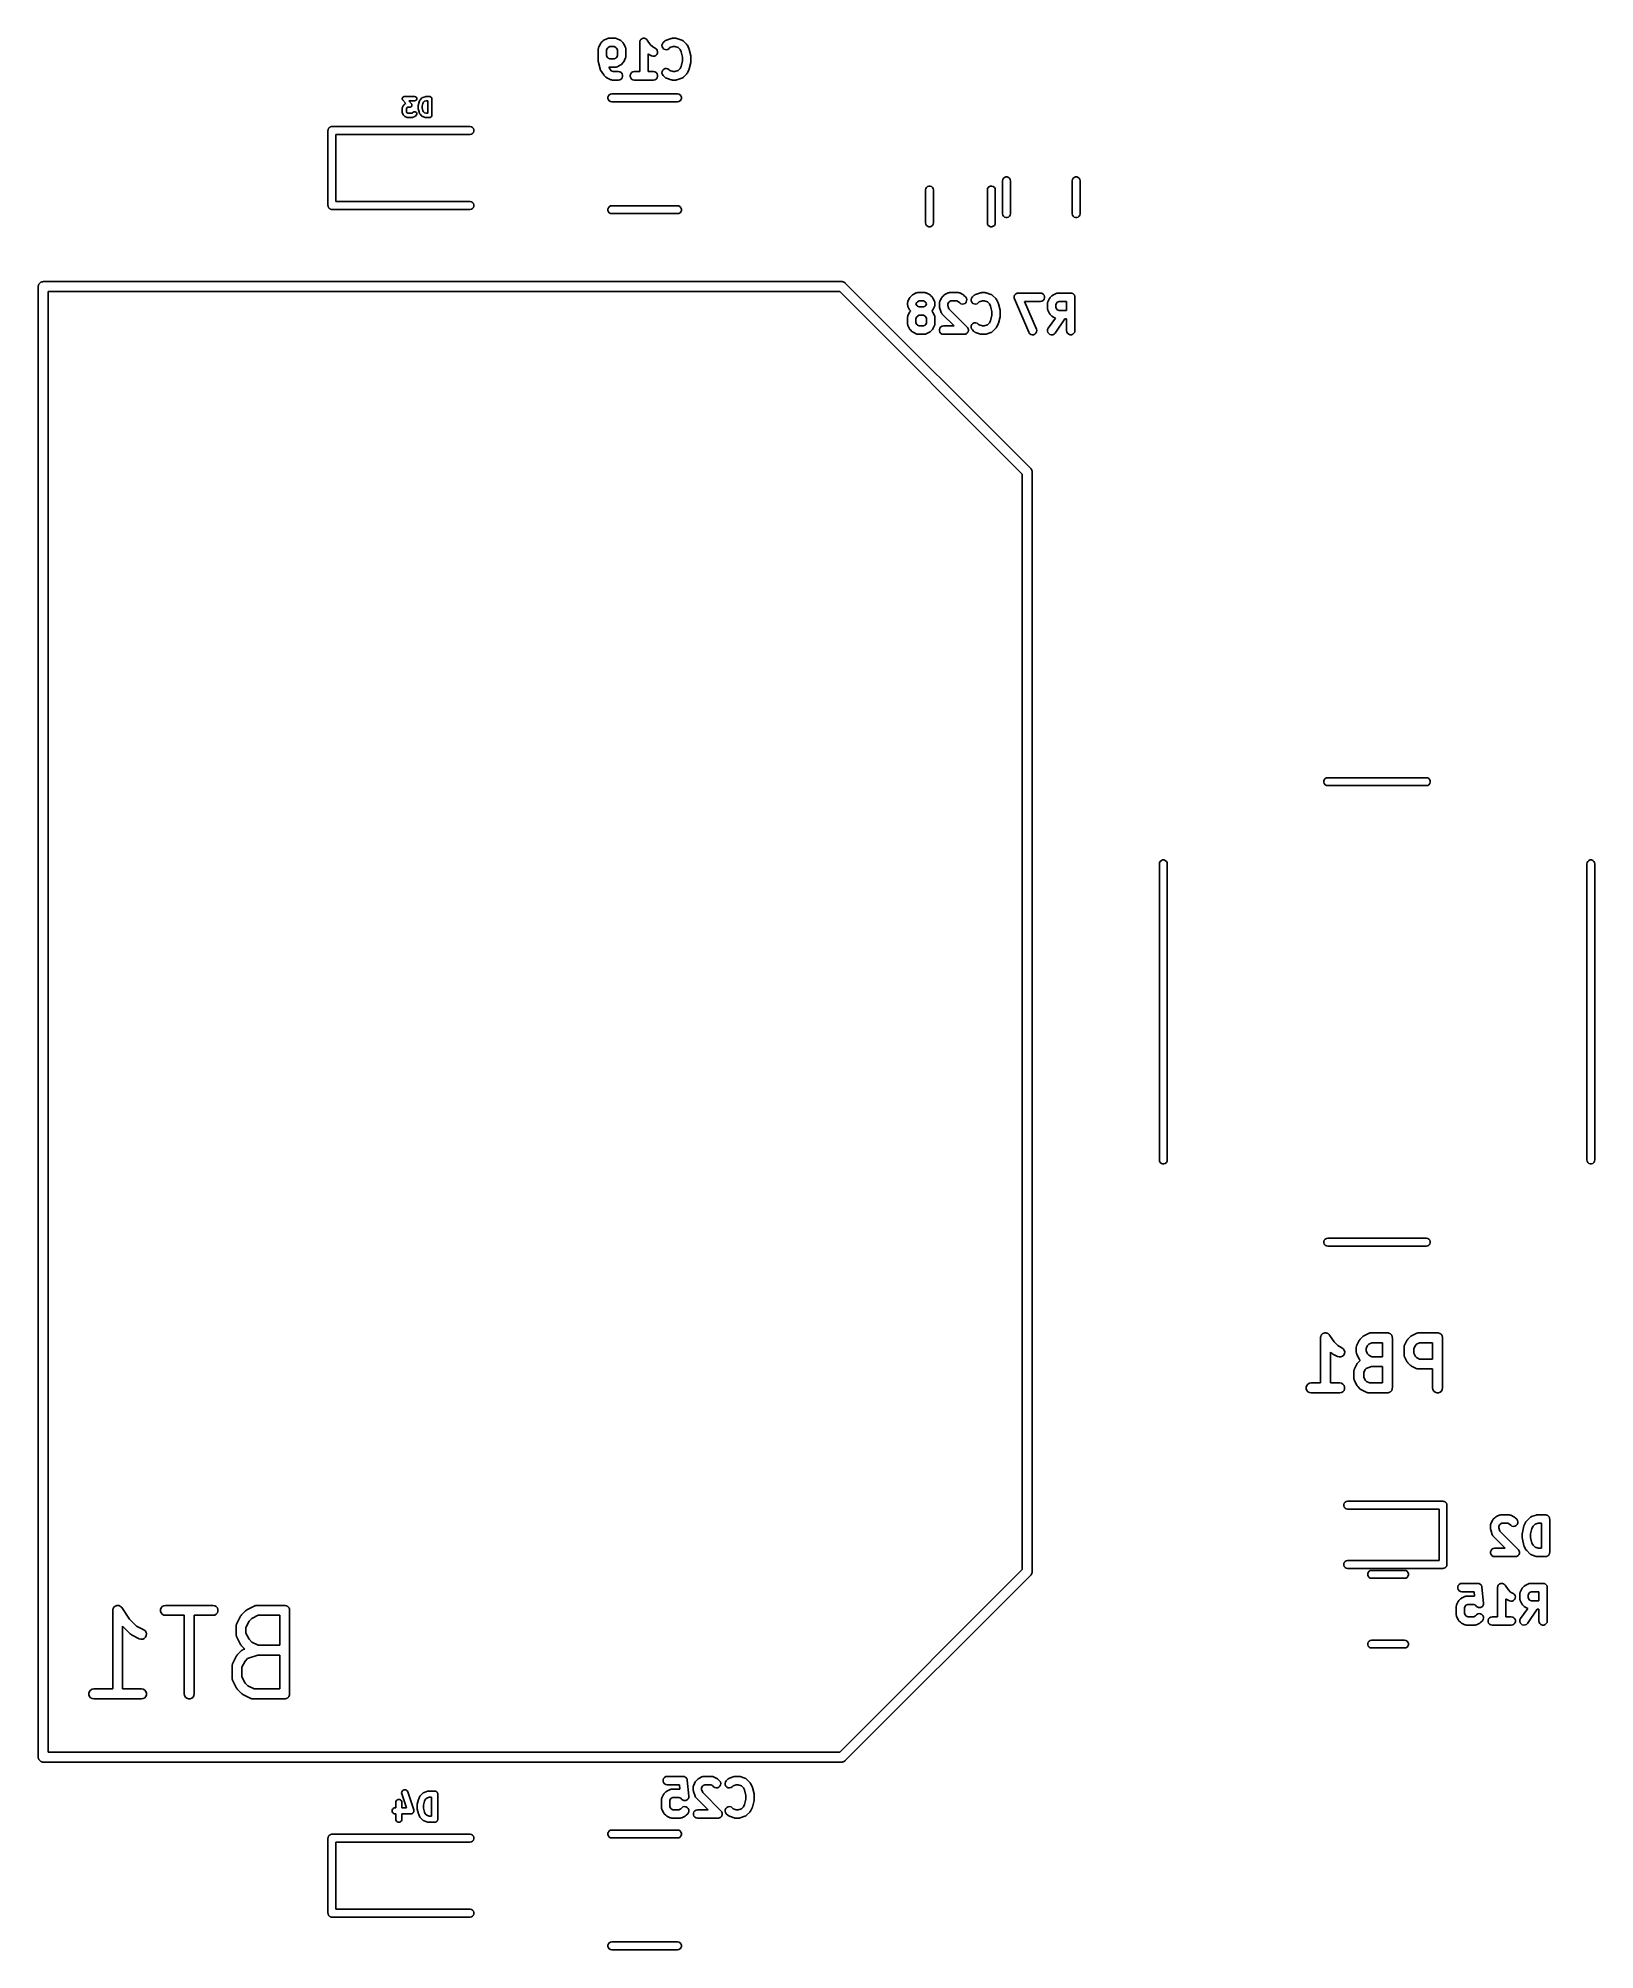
# Model space of a CAD drawing. Extents: x 0.7 to 24.4, y 0.1 to 29.2.
import ezdxf

# ---------------------------------------------------------------- set-up
doc = ezdxf.new("R2010")
doc.units = 0
doc.header["$MEASUREMENT"] = 0
doc.layers.add('BLACK', color=7, linetype='CONTINUOUS')

msp = doc.modelspace()

# ---------------------------------------------------------------- linework, layer by layer
at = {"layer": 'Black'}
for p, q in [((9.26749, 29.0553), (9.26878, 29.0626)), ((9.26878, 29.0626), (9.27061, 29.0658)), ((9.27061, 29.0658), (9.27166, 29.0693)), ((9.27166, 29.0693), (9.29585, 29.1177)), ((9.29585, 29.1177), (9.30191, 29.1259)), ((9.30191, 29.1259), (9.30774, 29.1342)), ((9.30774, 29.1342), (9.33193, 29.1584)), ((9.33193, 29.1584), (9.34026, 29.1642)), ((9.34026, 29.1642), (9.34844, 29.1703)), ((9.34844, 29.1703), (9.39682, 29.1945)), ((9.39682, 29.1945), (9.40033, 29.1955)), ((9.40033, 29.1955), (9.4035, 29.1973)), ((9.4035, 29.1973), (9.41082, 29.1986)), ((9.41445, 29.0613), (9.40483, 29.0517)), ((9.41082, 29.1986), (9.41795, 29.2008)), ((9.4402, 29.0742), (9.41445, 29.0613)), ((9.41795, 29.2008), (9.42161, 29.2005)), ((9.42161, 29.2005), (9.42521, 29.2012)), ((9.42521, 29.2012), (9.52198, 29.2012)), ((9.50699, 29.0742), (9.4402, 29.0742)), ((9.53274, 29.0613), (9.50699, 29.0742)), ((9.52198, 29.2012), (9.52558, 29.2005)), ((9.52558, 29.2005), (9.52924, 29.2008)), ((9.52924, 29.2008), (9.53637, 29.1986)), ((9.54236, 29.0517), (9.53274, 29.0613)), ((9.53637, 29.1986), (9.54369, 29.1973)), ((9.54369, 29.1973), (9.54686, 29.1955)), ((9.54686, 29.1955), (9.55037, 29.1945)), ((9.55037, 29.1945), (9.59875, 29.1703)), ((9.59875, 29.1703), (9.60692, 29.1642)), ((9.60692, 29.1642), (9.61526, 29.1584)), ((9.61526, 29.1584), (9.63945, 29.1342)), ((9.63945, 29.1342), (9.64529, 29.1258)), ((9.64529, 29.1258), (9.65134, 29.1177)), ((9.65134, 29.1177), (9.67553, 29.0693)), ((9.67553, 29.0693), (9.67658, 29.0658)), ((9.67658, 29.0658), (9.67841, 29.0626)), ((9.67841, 29.0626), (9.6797, 29.0553)), ((9.89391, 29.1377), (9.89452, 29.1411)), ((9.89391, 28.6932), (9.89391, 29.1377)), ((9.89429, 29.1446), (9.89642, 29.1519)), ((9.89452, 29.1411), (9.89429, 29.1446)), ((9.89642, 29.1519), (9.89773, 29.1594)), ((9.89773, 29.1594), (9.89949, 29.1624)), ((9.89949, 29.1624), (9.90048, 29.1658)), ((9.90048, 29.1658), (9.90497, 29.1719)), ((9.90497, 29.1719), (9.90876, 29.1785)), ((9.90876, 29.1785), (9.91146, 29.1808)), ((9.91146, 29.1808), (9.91354, 29.1836)), ((9.91354, 29.1836), (9.91984, 29.1878)), ((9.91984, 29.1878), (9.92565, 29.1927)), ((9.92565, 29.1927), (9.92896, 29.1939)), ((9.92896, 29.1939), (9.93189, 29.1958)), ((9.93189, 29.1958), (9.93926, 29.1976)), ((9.93926, 29.1976), (9.94638, 29.2002)), ((9.94638, 29.2002), (9.94989, 29.2002)), ((9.94989, 29.2002), (9.95332, 29.201)), ((9.95332, 29.201), (9.96086, 29.2002)), ((9.96086, 29.2002), (9.96843, 29.2002)), ((9.96843, 29.2002), (9.97174, 29.199)), ((9.97174, 29.199), (9.97524, 29.1986)), ((9.97524, 29.1986), (9.98203, 29.1953)), ((9.98203, 29.1953), (9.98916, 29.1927)), ((9.98916, 29.1927), (9.99185, 29.1904)), ((9.99185, 29.1904), (9.99501, 29.1888)), ((9.99501, 29.1888), (10.0002, 29.1834)), ((10.0002, 29.1834), (10.006, 29.1785)), ((10.006, 29.1785), (10.0078, 29.1754)), ((10.0078, 29.1754), (10.0102, 29.1729)), ((10.0102, 29.1729), (10.0551, 29.1056)), ((10.0551, 29.1056), (10.0918, 29.0689)), ((10.0918, 29.0689), (10.1309, 29.0493)), ((10.2328, 29.0948), (10.2385, 29.1161)), ((10.2347, 29.0729), (10.2328, 29.0948)), ((10.2441, 29.0529), (10.2347, 29.0729)), ((10.2385, 29.1161), (10.2512, 29.1342)), ((10.2512, 29.1342), (10.2754, 29.1584)), ((10.2754, 29.1584), (10.2784, 29.1605)), ((10.2784, 29.1605), (10.2808, 29.1632)), ((10.2808, 29.1632), (10.2873, 29.1668)), ((10.2873, 29.1668), (10.2934, 29.171)), ((10.2934, 29.171), (10.297, 29.172)), ((10.297, 29.172), (10.3002, 29.1737)), ((10.3002, 29.1737), (10.3728, 29.1979)), ((10.3546, 29.058), (10.341, 29.0444)), ((10.4031, 29.0742), (10.3546, 29.058)), ((10.3728, 29.1979), (10.3828, 29.1994)), ((10.3828, 29.1994), (10.3928, 29.2012)), ((10.3928, 29.2012), (10.4412, 29.2012)), ((10.4309, 29.0742), (10.4031, 29.0742)), ((10.4795, 29.058), (10.4309, 29.0742)), ((10.4412, 29.2012), (10.4512, 29.1994)), ((10.4512, 29.1994), (10.4613, 29.1979)), ((10.4613, 29.1979), (10.5339, 29.1737)), ((10.51, 29.0275), (10.4795, 29.058)), ((10.5339, 29.1737), (10.5371, 29.172)), ((10.5371, 29.172), (10.5406, 29.171)), ((10.5406, 29.171), (10.5467, 29.1668)), ((10.5467, 29.1668), (10.5533, 29.1632)), ((10.5533, 29.1632), (10.5557, 29.1605)), ((10.5557, 29.1605), (10.5587, 29.1584)), ((10.5587, 29.1584), (10.6071, 29.11)), ((10.6071, 29.11), (10.6129, 29.1017)), ((10.6129, 29.1017), (10.619, 29.0935)), ((10.619, 29.0935), (10.6432, 29.0451)), ((9.26495, 29.0409), (9.26559, 29.0445)), ((9.26495, 28.8474), (9.26495, 29.0409)), ((9.2663, 28.8397), (9.26495, 28.8474)), ((9.26537, 29.0482), (9.26749, 29.0553)), ((9.26559, 29.0445), (9.26537, 29.0482)), ((9.26685, 28.832), (9.2663, 28.8397)), ((9.29104, 28.7352), (9.26685, 28.832)), ((9.40483, 29.0517), (9.39195, 29.0259)), ((9.39195, 29.0259), (9.39195, 28.9349)), ((9.39195, 28.9349), (9.40483, 28.9092)), ((9.40483, 28.9092), (9.41445, 28.8996)), ((9.41445, 28.8996), (9.4402, 28.8867)), ((9.4402, 28.8867), (9.50699, 28.8867)), ((9.50699, 28.8867), (9.53274, 28.8996)), ((9.53274, 28.8996), (9.54236, 28.9092)), ((9.55524, 29.0259), (9.54236, 29.0517)), ((9.54236, 28.9092), (9.55524, 28.9349)), ((9.59876, 28.7906), (9.55037, 28.7664)), ((9.55524, 28.9349), (9.55524, 29.0259)), ((9.60693, 28.7967), (9.59876, 28.7906)), ((9.61526, 28.8025), (9.60693, 28.7967)), ((9.63945, 28.8267), (9.61526, 28.8025)), ((9.64529, 28.835), (9.63945, 28.8267)), ((9.65134, 28.8432), (9.64529, 28.835)), ((9.67553, 28.8916), (9.65134, 28.8432)), ((9.67658, 28.8951), (9.67553, 28.8916)), ((9.67841, 28.8982), (9.67658, 28.8951)), ((9.6797, 28.9056), (9.67841, 28.8982)), ((9.6797, 29.0553), (9.68182, 29.0482)), ((9.68182, 28.9127), (9.6797, 28.9056)), ((9.68182, 29.0482), (9.6816, 29.0445)), ((9.6816, 29.0445), (9.68224, 29.0409)), ((9.68224, 28.92), (9.6816, 28.9163)), ((9.6816, 28.9163), (9.68182, 28.9127)), ((9.68224, 29.0409), (9.68224, 28.92)), ((10.0258, 28.9599), (10.0209, 28.9635)), ((10.0209, 28.9635), (10.0209, 28.6932)), ((10.0741, 28.9357), (10.0258, 28.9599)), ((10.0953, 28.9294), (10.0741, 28.9357)), ((10.1173, 28.9308), (10.0953, 28.9294)), ((10.1375, 28.9395), (10.1173, 28.9308)), ((10.1309, 29.0493), (10.1487, 29.0362)), ((10.1535, 28.9547), (10.1375, 28.9395)), ((10.1487, 29.0362), (10.1608, 29.0178)), ((10.1634, 28.9744), (10.1535, 28.9547)), ((10.1608, 29.0178), (10.1659, 28.9963)), ((10.1659, 28.9963), (10.1634, 28.9744)), ((10.2596, 29.0373), (10.2441, 29.0529)), ((10.2796, 29.028), (10.2596, 29.0373)), ((10.3016, 29.026), (10.2796, 29.028)), ((10.3229, 29.0317), (10.3016, 29.026)), ((10.341, 29.0444), (10.3229, 29.0317)), ((10.5264, 28.9946), (10.51, 29.0275)), ((10.51, 28.7399), (10.5264, 28.7728)), ((10.547, 28.9121), (10.5264, 28.9946)), ((10.5264, 28.7728), (10.547, 28.8552)), ((10.547, 28.8552), (10.547, 28.9121)), ((10.6432, 29.0451), (10.6451, 29.0385)), ((10.6451, 29.0385), (10.648, 29.0321)), ((10.648, 29.0321), (10.6722, 28.9354)), ((10.6722, 28.832), (10.648, 28.7352)), ((10.6722, 28.9354), (10.6727, 28.9276)), ((10.6727, 28.8397), (10.6722, 28.832)), ((10.6727, 28.9276), (10.674, 28.92)), ((10.674, 28.8474), (10.6727, 28.8397)), ((10.674, 28.92), (10.674, 28.8474)), ((9.29549, 28.7252), (9.29104, 28.7352)), ((9.29981, 28.7154), (9.29549, 28.7252)), ((9.34819, 28.6428), (9.29981, 28.7154)), ((9.35253, 28.6383), (9.34819, 28.6428)), ((9.35612, 28.6331), (9.35253, 28.6383)), ((9.38031, 28.609), (9.35612, 28.6331)), ((9.38862, 28.6031), (9.38031, 28.609)), ((9.39682, 28.5971), (9.38862, 28.6031)), ((9.4452, 28.5729), (9.39682, 28.5971)), ((9.42521, 28.7597), (9.42261, 28.7602)), ((9.42261, 28.7602), (9.45037, 28.7185)), ((9.52198, 28.7597), (9.42521, 28.7597)), ((9.44871, 28.5718), (9.4452, 28.5729)), ((9.45188, 28.57), (9.44871, 28.5718)), ((9.45037, 28.7185), (9.46283, 28.706)), ((9.4592, 28.5687), (9.45188, 28.57)), ((9.46633, 28.5666), (9.4592, 28.5687)), ((9.46283, 28.706), (9.48859, 28.6932)), ((9.46999, 28.5668), (9.46633, 28.5666)), ((9.47359, 28.5662), (9.46999, 28.5668)), ((9.57036, 28.5662), (9.47359, 28.5662)), ((9.48859, 28.6932), (9.57036, 28.6932)), ((9.52558, 28.7603), (9.52198, 28.7597)), ((9.52924, 28.7601), (9.52558, 28.7603)), ((9.53637, 28.7622), (9.52924, 28.7601)), ((9.54369, 28.7635), (9.53637, 28.7622)), ((9.54686, 28.7654), (9.54369, 28.7635)), ((9.55037, 28.7664), (9.54686, 28.7654)), ((9.57036, 28.6932), (9.59207, 28.6893)), ((9.59207, 28.57), (9.57036, 28.5662)), ((9.59207, 28.6893), (9.61117, 28.6783)), ((9.61117, 28.581), (9.59207, 28.57)), ((9.61117, 28.6783), (9.62535, 28.6614)), ((9.62535, 28.5979), (9.61117, 28.581)), ((9.62535, 28.6614), (9.63289, 28.6407)), ((9.63289, 28.6186), (9.62535, 28.5979)), ((9.63289, 28.6407), (9.63289, 28.6186)), ((9.74973, 28.6407), (9.75727, 28.6614)), ((9.74973, 28.6186), (9.74973, 28.6407)), ((9.75727, 28.5979), (9.74973, 28.6186)), ((9.75727, 28.6614), (9.77144, 28.6783)), ((9.77144, 28.581), (9.75727, 28.5979)), ((9.77144, 28.6783), (9.79054, 28.6893)), ((9.79054, 28.57), (9.77144, 28.581)), ((9.79054, 28.6893), (9.81226, 28.6932)), ((9.81226, 28.5662), (9.79054, 28.57)), ((9.81226, 28.6932), (9.89391, 28.6932)), ((10.1025, 28.5662), (9.81226, 28.5662)), ((10.0209, 28.6932), (10.1025, 28.6932)), ((10.1025, 28.6932), (10.1243, 28.6893)), ((10.1243, 28.57), (10.1025, 28.5662)), ((10.1243, 28.6893), (10.1434, 28.6783)), ((10.1434, 28.581), (10.1243, 28.57)), ((10.1434, 28.6783), (10.1575, 28.6614)), ((10.1575, 28.5979), (10.1434, 28.581)), ((10.1575, 28.6614), (10.1651, 28.6407)), ((10.1651, 28.6186), (10.1575, 28.5979)), ((10.1651, 28.6407), (10.1651, 28.6186)), ((10.2328, 28.6725), (10.2347, 28.6945)), ((10.2385, 28.6512), (10.2328, 28.6725)), ((10.2347, 28.6945), (10.2441, 28.7145)), ((10.2512, 28.6331), (10.2385, 28.6512)), ((10.2441, 28.7145), (10.2596, 28.7301)), ((10.2754, 28.609), (10.2512, 28.6331)), ((10.2596, 28.7301), (10.2796, 28.7394)), ((10.2784, 28.6069), (10.2754, 28.609)), ((10.2808, 28.6041), (10.2784, 28.6069)), ((10.2796, 28.7394), (10.3016, 28.7413)), ((10.2873, 28.6006), (10.2808, 28.6041)), ((10.2934, 28.5963), (10.2873, 28.6006)), ((10.297, 28.5954), (10.2934, 28.5963)), ((10.3002, 28.5936), (10.297, 28.5954)), ((10.3728, 28.5694), (10.3002, 28.5936)), ((10.3016, 28.7413), (10.3229, 28.7356)), ((10.3229, 28.7356), (10.341, 28.723)), ((10.341, 28.723), (10.3546, 28.7094)), ((10.3546, 28.7094), (10.4031, 28.6932)), ((10.3828, 28.5679), (10.3728, 28.5694)), ((10.3928, 28.5662), (10.3828, 28.5679)), ((10.4412, 28.5662), (10.3928, 28.5662)), ((10.4031, 28.6932), (10.4309, 28.6932)), ((10.4309, 28.6932), (10.4795, 28.7094)), ((10.4512, 28.5679), (10.4412, 28.5662)), ((10.4613, 28.5694), (10.4512, 28.5679)), ((10.5339, 28.5936), (10.4613, 28.5694)), ((10.4795, 28.7094), (10.51, 28.7399)), ((10.5371, 28.5954), (10.5339, 28.5936)), ((10.5406, 28.5963), (10.5371, 28.5954)), ((10.5467, 28.6006), (10.5406, 28.5963)), ((10.5533, 28.6041), (10.5467, 28.6006)), ((10.5557, 28.6069), (10.5533, 28.6041)), ((10.5587, 28.609), (10.5557, 28.6069)), ((10.6071, 28.6573), (10.5587, 28.609)), ((10.6129, 28.6657), (10.6071, 28.6573)), ((10.619, 28.6738), (10.6129, 28.6657)), ((10.6432, 28.7222), (10.619, 28.6738)), ((10.6451, 28.7289), (10.6432, 28.7222)), ((10.648, 28.7352), (10.6451, 28.7289)), ((6.28378, 28.2816), (6.28426, 28.2847)), ((6.28426, 28.2792), (6.28378, 28.2816)), ((6.28426, 28.2878), (6.2851, 28.2901)), ((6.28426, 28.2847), (6.28426, 28.2878)), ((6.28426, 28.2768), (6.28426, 28.2792)), ((6.28532, 28.2739), (6.28426, 28.2768)), ((6.2851, 28.2901), (6.28547, 28.2925)), ((6.28592, 28.2708), (6.28532, 28.2739)), ((6.28547, 28.2925), (6.28697, 28.2953)), ((6.28719, 28.2687), (6.28592, 28.2708)), ((6.28697, 28.2953), (6.28803, 28.2982)), ((6.28803, 28.2664), (6.28719, 28.2687)), ((6.28803, 28.2982), (6.28961, 28.3)), ((6.29003, 28.264), (6.28803, 28.2664)), ((6.28961, 28.3), (6.29079, 28.3022)), ((6.29163, 28.2614), (6.29003, 28.264)), ((6.29079, 28.3022), (6.29312, 28.3042)), ((6.3382, 28.2082), (6.29163, 28.2614)), ((6.29312, 28.3042), (6.29512, 28.3066)), ((6.29512, 28.3066), (6.29724, 28.3078)), ((6.29724, 28.3078), (6.29909, 28.3095)), ((6.29909, 28.3095), (6.30198, 28.3106)), ((6.30198, 28.3106), (6.30467, 28.3121)), ((6.30467, 28.3121), (6.30708, 28.3126)), ((6.30517, 28.1838), (6.31727, 28.1959)), ((6.30708, 28.3126), (6.30937, 28.3134)), ((6.30937, 28.3134), (6.31247, 28.3135)), ((6.31247, 28.3135), (6.31553, 28.314)), ((6.31553, 28.314), (6.47277, 28.314)), ((6.31727, 28.1959), (6.32144, 28.1988)), ((6.32144, 28.1988), (6.32552, 28.2018)), ((6.32552, 28.2018), (6.3382, 28.2082)), ((6.47277, 28.2505), (6.3855, 28.2505)), ((6.3855, 28.2505), (6.42409, 28.2064)), ((6.42409, 28.2064), (6.4257, 28.2038)), ((6.4257, 28.2038), (6.42769, 28.2014)), ((6.42769, 28.2014), (6.42853, 28.1991)), ((6.42853, 28.1991), (6.4298, 28.197)), ((6.4298, 28.197), (6.4304, 28.194)), ((6.4304, 28.194), (6.43146, 28.191)), ((6.43146, 28.191), (6.43146, 28.1886)), ((6.43146, 28.1886), (6.43194, 28.1862)), ((6.43194, 28.1862), (6.43146, 28.1831)), ((6.47277, 28.314), (6.48362, 28.3121)), ((6.48362, 28.2525), (6.47277, 28.2505)), ((6.48362, 28.3121), (6.49317, 28.3066)), ((6.49317, 28.258), (6.48362, 28.2525)), ((6.49317, 28.3066), (6.50026, 28.2982)), ((6.50026, 28.2664), (6.49317, 28.258)), ((6.50026, 28.2982), (6.50403, 28.2878)), ((6.50403, 28.2768), (6.50026, 28.2664)), ((6.50403, 28.2878), (6.50403, 28.2768)), ((6.52663, 28.1811), (6.53873, 28.2295)), ((6.53873, 28.2295), (6.54014, 28.2327)), ((6.54014, 28.2327), (6.54113, 28.236)), ((6.54113, 28.236), (6.55322, 28.2602)), ((6.55322, 28.2602), (6.55624, 28.2643)), ((6.55624, 28.2643), (6.55917, 28.2685)), ((6.55917, 28.2685), (6.58336, 28.2927)), ((6.58336, 28.2927), (6.58486, 28.2937)), ((6.58486, 28.2937), (6.58608, 28.2951)), ((6.58608, 28.2951), (6.58935, 28.2968)), ((6.59948, 28.2107), (6.58918, 28.1695)), ((6.58935, 28.2968), (6.5924, 28.299)), ((6.5924, 28.299), (6.59416, 28.2995)), ((6.59416, 28.2995), (6.59577, 28.3003)), ((6.59577, 28.3003), (6.63206, 28.3124)), ((6.60772, 28.2272), (6.59948, 28.2107)), ((6.62296, 28.2424), (6.60772, 28.2272)), ((6.64725, 28.2505), (6.62296, 28.2424)), ((6.63206, 28.3124), (6.6371, 28.3132)), ((6.6371, 28.3132), (6.6421, 28.314)), ((6.6421, 28.314), (6.70258, 28.314)), ((6.67083, 28.2505), (6.64725, 28.2505)), ((6.67083, 28.06), (6.67083, 28.2505)), ((6.70258, 28.314), (6.70531, 28.3136)), ((6.70531, 28.3136), (6.70809, 28.3136)), ((6.70809, 28.3136), (6.7107, 28.3126)), ((6.7107, 28.3126), (6.71343, 28.3121)), ((6.71343, 28.3121), (6.71584, 28.3107)), ((6.71584, 28.3107), (6.71845, 28.3098)), ((6.71845, 28.3098), (6.72058, 28.308)), ((6.72058, 28.308), (6.72298, 28.3066)), ((6.72298, 28.3066), (6.72477, 28.3045)), ((6.72477, 28.3045), (6.7269, 28.3027)), ((6.7269, 28.3027), (6.72829, 28.3003)), ((6.72829, 28.3003), (6.73007, 28.2982)), ((6.73007, 28.2982), (6.73102, 28.2956)), ((6.73102, 28.2956), (6.73241, 28.2932)), ((6.73241, 28.2932), (6.73289, 28.2904)), ((6.73289, 28.2904), (6.73384, 28.2878)), ((6.73384, 28.2878), (6.73384, 28.285)), ((6.73384, 28.285), (6.73433, 28.2823)), ((6.73433, 28.2823), (6.73433, 28.0283)), ((9.41041, 28.3051), (9.41754, 28.3247)), ((9.41041, 28.2843), (9.41041, 28.3051)), ((9.41754, 28.2647), (9.41041, 28.2843)), ((9.41754, 28.3247), (9.43093, 28.3407)), ((9.43093, 28.2487), (9.41754, 28.2647)), ((9.43093, 28.3407), (9.44898, 28.3511)), ((9.44898, 28.2383), (9.43093, 28.2487)), ((9.44898, 28.3511), (9.4695, 28.3547)), ((9.4695, 28.2347), (9.44898, 28.2383)), ((9.4695, 28.3547), (10.4695, 28.3547)), ((10.4695, 28.2347), (9.4695, 28.2347)), ((10.4695, 28.3547), (10.49, 28.3511)), ((10.49, 28.2383), (10.4695, 28.2347)), ((10.49, 28.3511), (10.5081, 28.3407)), ((10.5081, 28.2487), (10.49, 28.2383)), ((10.5081, 28.3407), (10.5215, 28.3247)), ((10.5215, 28.2647), (10.5081, 28.2487)), ((10.5215, 28.3247), (10.5286, 28.3051)), ((10.5286, 28.2843), (10.5215, 28.2647)), ((10.5286, 28.3051), (10.5286, 28.2843)), ((6.28378, 28.1372), (6.2841, 28.139)), ((6.28378, 28.0767), (6.28378, 28.1372)), ((6.2841, 28.0749), (6.28378, 28.0767)), ((6.28399, 28.1408), (6.28505, 28.1443)), ((6.2841, 28.139), (6.28399, 28.1408)), ((6.28399, 28.073), (6.2841, 28.0749)), ((6.28505, 28.0695), (6.28399, 28.073)), ((6.28505, 28.1443), (6.28569, 28.148)), ((6.28569, 28.0658), (6.28505, 28.0695)), ((6.28569, 28.148), (6.28661, 28.1496)), ((6.28661, 28.0642), (6.28569, 28.0658)), ((6.28661, 28.1496), (6.28713, 28.1514)), ((6.28713, 28.0625), (6.28661, 28.0642)), ((6.28713, 28.1514), (6.29922, 28.1755)), ((6.29922, 28.0383), (6.28713, 28.0625)), ((6.29922, 28.1755), (6.30225, 28.1796)), ((6.30225, 28.0342), (6.29922, 28.0383)), ((6.30225, 28.1796), (6.30517, 28.1838)), ((6.30517, 28.03), (6.30225, 28.0342)), ((6.31727, 28.0179), (6.30517, 28.03)), ((6.32143, 28.015), (6.31727, 28.0179)), ((6.32552, 28.012), (6.32143, 28.015)), ((6.34971, 27.9999), (6.32552, 28.012)), ((6.35372, 28.1425), (6.34728, 28.1297)), ((6.34728, 28.1297), (6.34728, 28.0842)), ((6.34728, 28.0842), (6.35372, 28.0713)), ((6.35147, 27.9994), (6.34971, 27.9999)), ((6.35305, 27.9985), (6.35147, 27.9994)), ((6.35672, 27.9978), (6.35305, 27.9985)), ((6.35853, 28.1473), (6.35372, 28.1425)), ((6.35372, 28.0713), (6.35853, 28.0665)), ((6.36028, 27.9968), (6.35672, 27.9978)), ((6.3714, 28.1538), (6.35853, 28.1473)), ((6.35853, 28.0665), (6.3714, 28.06)), ((6.3621, 27.9969), (6.36028, 27.9968)), ((6.36391, 27.9965), (6.3621, 27.9969)), ((6.43648, 27.9965), (6.36391, 27.9965)), ((6.4002, 28.1538), (6.3714, 28.1538)), ((6.3714, 28.06), (6.42899, 28.06)), ((6.40325, 28.1543), (6.4002, 28.1538)), ((6.40635, 28.1544), (6.40325, 28.1543)), ((6.40864, 28.1553), (6.40635, 28.1544)), ((6.41105, 28.1557), (6.40864, 28.1553)), ((6.41374, 28.1572), (6.41105, 28.1557)), ((6.41664, 28.1584), (6.41374, 28.1572)), ((6.41848, 28.16), (6.41664, 28.1584)), ((6.4206, 28.1612), (6.41848, 28.16)), ((6.4226, 28.1636), (6.4206, 28.1612)), ((6.42493, 28.1656), (6.4226, 28.1636)), ((6.42611, 28.1678), (6.42493, 28.1656)), ((6.42769, 28.1697), (6.42611, 28.1678)), ((6.42875, 28.1726), (6.42769, 28.1697)), ((6.43025, 28.1753), (6.42875, 28.1726)), ((6.42899, 28.06), (6.44186, 28.0665)), ((6.43062, 28.1777), (6.43025, 28.1753)), ((6.43146, 28.18), (6.43062, 28.1777)), ((6.43146, 28.1831), (6.43146, 28.18)), ((6.43828, 27.9969), (6.43648, 27.9965)), ((6.44011, 27.9968), (6.43828, 27.9969)), ((6.44368, 27.9978), (6.44011, 27.9968)), ((6.44186, 28.0665), (6.45031, 28.0749)), ((6.44734, 27.9985), (6.44368, 27.9978)), ((6.44893, 27.9994), (6.44734, 27.9985)), ((6.45068, 27.9999), (6.44893, 27.9994)), ((6.45031, 28.0749), (6.45935, 28.0813)), ((6.47487, 28.012), (6.45068, 27.9999)), ((6.45935, 28.0813), (6.47, 28.0841)), ((6.47, 28.0841), (6.48098, 28.0832)), ((6.47895, 28.015), (6.47487, 28.012)), ((6.48312, 28.0179), (6.47895, 28.015)), ((6.48098, 28.0832), (6.49098, 28.0785)), ((6.49522, 28.03), (6.48312, 28.0179)), ((6.49098, 28.0785), (6.49877, 28.0707)), ((6.50154, 28.0391), (6.49522, 28.03)), ((6.49877, 28.0707), (6.50343, 28.0607)), ((6.5044, 28.0497), (6.50154, 28.0391)), ((6.50343, 28.0607), (6.5044, 28.0497)), ((6.52568, 28.1734), (6.52636, 28.1773)), ((6.52568, 28.1372), (6.52568, 28.1734)), ((6.52636, 28.1333), (6.52568, 28.1372)), ((6.52636, 28.1773), (6.52663, 28.1811)), ((6.52663, 28.1295), (6.52636, 28.1333)), ((6.53873, 28.0811), (6.52663, 28.1295)), ((6.54014, 28.0779), (6.53873, 28.0811)), ((6.54113, 28.0746), (6.54014, 28.0779)), ((6.55322, 28.0504), (6.54113, 28.0746)), ((6.55625, 28.0463), (6.55322, 28.0504)), ((6.55917, 28.0421), (6.55625, 28.0463)), ((6.58336, 28.0179), (6.55917, 28.0421)), ((6.58486, 28.0169), (6.58336, 28.0179)), ((6.58608, 28.0155), (6.58486, 28.0169)), ((6.58935, 28.0137), (6.58608, 28.0155)), ((6.58918, 28.1695), (6.58918, 28.1411)), ((6.58918, 28.1411), (6.59948, 28.0999)), ((6.5924, 28.0116), (6.58935, 28.0137)), ((6.59416, 28.0111), (6.5924, 28.0116)), ((6.59577, 28.0103), (6.59416, 28.0111)), ((6.63206, 27.9982), (6.59577, 28.0103)), ((6.59948, 28.0999), (6.60772, 28.0834)), ((6.60772, 28.0834), (6.62296, 28.0681)), ((6.62296, 28.0681), (6.64725, 28.06)), ((6.6371, 27.9974), (6.63206, 27.9982)), ((6.6421, 27.9965), (6.6371, 27.9974)), ((6.70258, 27.9965), (6.6421, 27.9965)), ((6.64725, 28.06), (6.67083, 28.06)), ((6.70531, 27.997), (6.70258, 27.9965)), ((6.70809, 27.997), (6.70531, 27.997)), ((6.7107, 27.998), (6.70809, 27.997)), ((6.71343, 27.9985), (6.7107, 27.998)), ((6.71584, 27.9998), (6.71343, 27.9985)), ((6.71845, 28.0008), (6.71584, 27.9998)), ((6.72058, 28.0026), (6.71845, 28.0008)), ((6.72298, 28.004), (6.72058, 28.0026)), ((6.72477, 28.0061), (6.72298, 28.004)), ((6.7269, 28.0079), (6.72477, 28.0061)), ((6.72829, 28.0103), (6.7269, 28.0079)), ((6.73007, 28.0124), (6.72829, 28.0103)), ((6.73102, 28.015), (6.73007, 28.0124)), ((6.73241, 28.0174), (6.73102, 28.015)), ((6.73289, 28.0202), (6.73241, 28.0174)), ((6.73384, 28.0228), (6.73289, 28.0202)), ((6.73433, 28.0283), (6.73384, 28.0256)), ((6.73384, 28.0256), (6.73384, 28.0228)), ((5.1551, 27.7988), (5.15601, 27.804)), ((5.1551, 26.6588), (5.1551, 27.7988)), ((5.15601, 27.8092), (5.15781, 27.8141)), ((5.15601, 27.804), (5.15601, 27.8092)), ((5.15781, 27.8141), (5.15872, 27.8193)), ((5.15872, 27.8193), (5.16134, 27.8239)), ((5.16134, 27.8239), (5.16314, 27.8288)), ((5.16314, 27.8288), (5.16651, 27.8328)), ((5.16651, 27.8328), (5.16914, 27.8374)), ((5.16914, 27.8374), (5.17316, 27.8407)), ((5.17316, 27.8407), (5.17653, 27.8448)), ((5.17653, 27.8448), (5.18108, 27.8474)), ((5.18108, 27.8474), (5.1851, 27.8508)), ((5.1851, 27.8508), (5.19003, 27.8526)), ((5.19003, 27.8526), (5.19458, 27.8552)), ((5.19458, 27.8552), (5.19975, 27.8561)), ((5.19975, 27.8561), (5.20468, 27.8579)), ((5.20468, 27.8579), (5.20993, 27.8579)), ((5.20993, 27.8579), (5.2151, 27.8588)), ((5.2151, 27.8588), (7.3151, 27.8588)), ((7.3151, 27.7388), (5.2751, 27.7388)), ((5.2751, 27.7388), (5.2751, 26.7188)), ((7.3151, 27.8588), (7.33562, 27.8552)), ((7.33562, 27.7424), (7.3151, 27.7388)), ((7.33562, 27.8552), (7.35367, 27.8448)), ((7.35367, 27.7528), (7.33562, 27.7424)), ((7.35367, 27.8448), (7.36706, 27.8288)), ((7.36706, 27.7688), (7.35367, 27.7528)), ((7.36706, 27.8288), (7.37419, 27.8092)), ((7.37419, 27.7884), (7.36706, 27.7688)), ((7.37419, 27.8092), (7.37419, 27.7884)), ((15.412, 27.0343), (15.4156, 27.0548)), ((15.412, 26.5343), (15.412, 27.0343)), ((15.4156, 27.0548), (15.426, 27.0729)), ((15.426, 27.0729), (15.442, 27.0863)), ((15.442, 27.0863), (15.4616, 27.0934)), ((15.4616, 27.0934), (15.4824, 27.0934)), ((15.4824, 27.0934), (15.502, 27.0863)), ((15.502, 27.0863), (15.518, 27.0729)), ((15.518, 27.0729), (15.5284, 27.0548)), ((15.5284, 27.0548), (15.532, 27.0343)), ((15.532, 27.0343), (15.532, 26.5343)), ((16.472, 27.0343), (16.4756, 27.0548)), ((16.472, 26.5343), (16.472, 27.0343)), ((16.4756, 27.0548), (16.486, 27.0729)), ((16.486, 27.0729), (16.502, 27.0863)), ((16.502, 27.0863), (16.5216, 27.0934)), ((16.5216, 27.0934), (16.5424, 27.0934)), ((16.5424, 27.0934), (16.562, 27.0863)), ((16.562, 27.0863), (16.578, 27.0729)), ((16.578, 27.0729), (16.5884, 27.0548)), ((16.5884, 27.0548), (16.592, 27.0343)), ((16.592, 27.0343), (16.592, 26.5343)), ((14.2401, 26.8946), (14.2437, 26.9151)), ((14.2401, 26.3946), (14.2401, 26.8946)), ((14.2437, 26.9151), (14.2541, 26.9332)), ((14.2541, 26.9332), (14.2701, 26.9466)), ((14.2701, 26.9466), (14.2897, 26.9537)), ((14.2897, 26.9537), (14.3105, 26.9537)), ((14.3105, 26.9537), (14.3301, 26.9466)), ((14.3301, 26.9466), (14.3461, 26.9332)), ((14.3461, 26.9332), (14.3565, 26.9151)), ((14.3565, 26.9151), (14.3601, 26.8946)), ((14.3601, 26.8946), (14.3601, 26.3946)), ((15.1801, 26.8946), (15.1837, 26.9151)), ((15.1801, 26.3946), (15.1801, 26.8946)), ((15.1837, 26.9151), (15.1941, 26.9332)), ((15.1941, 26.9332), (15.2101, 26.9466)), ((15.2101, 26.9466), (15.2297, 26.9537)), ((15.2297, 26.9537), (15.2505, 26.9537)), ((15.2505, 26.9537), (15.2701, 26.9466)), ((15.2701, 26.9466), (15.2861, 26.9332)), ((15.2861, 26.9332), (15.2965, 26.9151)), ((15.2965, 26.9151), (15.3001, 26.8946)), ((15.3001, 26.8946), (15.3001, 26.3946)), ((5.15601, 26.6536), (5.1551, 26.6588)), ((5.15601, 26.6484), (5.15601, 26.6536)), ((5.15781, 26.6435), (5.15601, 26.6484)), ((5.15872, 26.6383), (5.15781, 26.6435)), ((5.16134, 26.6337), (5.15872, 26.6383)), ((5.16314, 26.6288), (5.16134, 26.6337)), ((5.16651, 26.6248), (5.16314, 26.6288)), ((5.16914, 26.6202), (5.16651, 26.6248)), ((5.17316, 26.6169), (5.16914, 26.6202)), ((5.17653, 26.6128), (5.17316, 26.6169)), ((5.18108, 26.6102), (5.17653, 26.6128)), ((5.1851, 26.6068), (5.18108, 26.6102)), ((5.19003, 26.605), (5.1851, 26.6068)), ((5.19458, 26.6024), (5.19003, 26.605)), ((5.19975, 26.6015), (5.19458, 26.6024)), ((5.20468, 26.5997), (5.19975, 26.6015)), ((5.20993, 26.5997), (5.20468, 26.5997)), ((5.2151, 26.5988), (5.20993, 26.5997)), ((7.3151, 26.5988), (5.2151, 26.5988)), ((5.2751, 26.7188), (7.3151, 26.7188)), ((7.3151, 26.7188), (7.33562, 26.7152)), ((7.33562, 26.6024), (7.3151, 26.5988)), ((7.33562, 26.7152), (7.35367, 26.7048)), ((7.35367, 26.6128), (7.33562, 26.6024)), ((7.35367, 26.7048), (7.36706, 26.6888)), ((7.36706, 26.6288), (7.35367, 26.6128)), ((7.36706, 26.6888), (7.37419, 26.6692)), ((7.37419, 26.6484), (7.36706, 26.6288)), ((7.37419, 26.6692), (7.37419, 26.6484)), ((9.41041, 26.6051), (9.41754, 26.6247)), ((9.41041, 26.5843), (9.41041, 26.6051)), ((9.41754, 26.5647), (9.41041, 26.5843)), ((9.41754, 26.6247), (9.43093, 26.6407)), ((9.43093, 26.5487), (9.41754, 26.5647)), ((9.43093, 26.6407), (9.44898, 26.6511)), ((9.44898, 26.5383), (9.43093, 26.5487)), ((9.44898, 26.6511), (9.4695, 26.6547)), ((9.4695, 26.5347), (9.44898, 26.5383)), ((9.4695, 26.6547), (10.4695, 26.6547)), ((10.4695, 26.5347), (9.4695, 26.5347)), ((10.4695, 26.6547), (10.49, 26.6511)), ((10.49, 26.5383), (10.4695, 26.5347)), ((10.49, 26.6511), (10.5081, 26.6407)), ((10.5081, 26.5487), (10.49, 26.5383)), ((10.5081, 26.6407), (10.5215, 26.6247)), ((10.5215, 26.5647), (10.5081, 26.5487)), ((10.5215, 26.6247), (10.5286, 26.6051)), ((10.5286, 26.5843), (10.5215, 26.5647)), ((10.5286, 26.6051), (10.5286, 26.5843)), ((15.4156, 26.5138), (15.412, 26.5343)), ((15.426, 26.4957), (15.4156, 26.5138)), ((15.442, 26.4823), (15.426, 26.4957)), ((15.4616, 26.4752), (15.442, 26.4823)), ((15.4824, 26.4752), (15.4616, 26.4752)), ((15.502, 26.4823), (15.4824, 26.4752)), ((15.518, 26.4957), (15.502, 26.4823)), ((15.5284, 26.5138), (15.518, 26.4957)), ((15.532, 26.5343), (15.5284, 26.5138)), ((16.4756, 26.5138), (16.472, 26.5343)), ((16.486, 26.4957), (16.4756, 26.5138)), ((16.502, 26.4823), (16.486, 26.4957)), ((16.5216, 26.4752), (16.502, 26.4823)), ((16.5424, 26.4752), (16.5216, 26.4752)), ((16.562, 26.4823), (16.5424, 26.4752)), ((16.578, 26.4957), (16.562, 26.4823)), ((16.5884, 26.5138), (16.578, 26.4957)), ((16.592, 26.5343), (16.5884, 26.5138)), ((14.2437, 26.3741), (14.2401, 26.3946)), ((14.2541, 26.356), (14.2437, 26.3741)), ((14.2701, 26.3426), (14.2541, 26.356)), ((14.2897, 26.3355), (14.2701, 26.3426)), ((14.3105, 26.3355), (14.2897, 26.3355)), ((14.3301, 26.3426), (14.3105, 26.3355)), ((14.3461, 26.356), (14.3301, 26.3426)), ((14.3565, 26.3741), (14.3461, 26.356)), ((14.3601, 26.3946), (14.3565, 26.3741)), ((15.1837, 26.3741), (15.1801, 26.3946)), ((15.1941, 26.356), (15.1837, 26.3741)), ((15.2101, 26.3426), (15.1941, 26.356)), ((15.2297, 26.3355), (15.2101, 26.3426)), ((15.2505, 26.3355), (15.2297, 26.3355)), ((15.2701, 26.3426), (15.2505, 26.3355)), ((15.2861, 26.356), (15.2701, 26.3426)), ((15.2965, 26.3741), (15.2861, 26.356)), ((15.3001, 26.3946), (15.2965, 26.3741)), ((0.7493, 25.4254), (0.75046, 25.432)), ((0.7493, 3.0734), (0.7493, 25.4254)), ((0.75046, 25.4386), (0.75274, 25.4449)), ((0.75046, 25.432), (0.75046, 25.4386)), ((0.75274, 25.4449), (0.75389, 25.4515)), ((0.75389, 25.4515), (0.75723, 25.4572)), ((0.75723, 25.4572), (0.75951, 25.4635)), ((0.75951, 25.4635), (0.76379, 25.4686)), ((0.76379, 25.4686), (0.76713, 25.4744)), ((0.76713, 25.4744), (0.77223, 25.4787)), ((0.77223, 25.4787), (0.77652, 25.4838)), ((0.77652, 25.4838), (0.78229, 25.4871)), ((0.78229, 25.4871), (0.7874, 25.4914)), ((0.7874, 25.4914), (0.79366, 25.4937)), ((0.79366, 25.4937), (0.79944, 25.497)), ((0.79944, 25.497), (0.80601, 25.4982)), ((0.80601, 25.4982), (0.81227, 25.5004)), ((0.81227, 25.5004), (0.81893, 25.5004)), ((0.81893, 25.5004), (0.8255, 25.5016)), ((0.8255, 25.5016), (3.9243, 25.5016)), ((3.8989, 25.3492), (0.9017, 25.3492)), ((0.9017, 25.3492), (0.9017, 3.1496)), ((3.9243, 25.3492), (3.8989, 25.3492)), ((3.9243, 25.5016), (12.9667, 25.5016)), ((12.9351, 25.3492), (3.9243, 25.3492)), ((15.7099, 22.5744), (12.9351, 25.3492)), ((12.9667, 25.5016), (12.97, 25.501)), ((12.97, 25.501), (12.9733, 25.5013)), ((12.9733, 25.5013), (12.983, 25.4987)), ((12.983, 25.4987), (12.9928, 25.497)), ((12.9928, 25.497), (12.9957, 25.4953)), ((12.9957, 25.4953), (12.9989, 25.4945)), ((12.9989, 25.4945), (13.0071, 25.4887)), ((13.0071, 25.4887), (13.0157, 25.4838)), ((13.0157, 25.4838), (13.0178, 25.4812)), ((13.0178, 25.4812), (13.0206, 25.4793)), ((13.0206, 25.4793), (15.84, 22.6599)), ((14.0093, 25.2683), (14.0335, 25.2925)), ((14.0335, 25.2925), (14.0418, 25.2983)), ((14.0418, 25.2983), (14.05, 25.3044)), ((14.05, 25.3044), (14.0984, 25.3286)), ((14.0984, 25.3286), (14.1019, 25.3296)), ((14.1019, 25.3296), (14.105, 25.3315)), ((14.105, 25.3315), (14.1124, 25.3328)), ((14.1124, 25.3328), (14.1195, 25.3349)), ((14.1195, 25.3349), (14.1231, 25.3347)), ((14.1231, 25.3347), (14.1268, 25.3353)), ((14.1268, 25.3353), (14.2235, 25.3353)), ((14.2235, 25.3353), (14.2271, 25.3347)), ((14.2271, 25.3347), (14.2308, 25.3349)), ((14.2308, 25.3349), (14.2379, 25.3328)), ((14.2379, 25.3328), (14.2452, 25.3315)), ((14.2452, 25.3315), (14.2484, 25.3296)), ((14.2484, 25.3296), (14.2519, 25.3286)), ((14.2519, 25.3286), (14.3003, 25.3044)), ((14.3003, 25.3044), (14.3085, 25.2983)), ((14.3085, 25.2983), (14.3168, 25.2925)), ((14.3168, 25.2925), (14.341, 25.2683)), ((14.4931, 25.2683), (14.5173, 25.2925)), ((14.5173, 25.2925), (14.5256, 25.2983)), ((14.5256, 25.2983), (14.5338, 25.3044)), ((14.5338, 25.3044), (14.5822, 25.3286)), ((14.5822, 25.3286), (14.5857, 25.3296)), ((14.5857, 25.3296), (14.5888, 25.3315)), ((14.5888, 25.3315), (14.5962, 25.3328)), ((14.5962, 25.3328), (14.6033, 25.3349)), ((14.6033, 25.3349), (14.607, 25.3347)), ((14.607, 25.3347), (14.6106, 25.3353)), ((14.6106, 25.3353), (14.7315, 25.3353)), ((14.7315, 25.3353), (14.7351, 25.3347)), ((14.7351, 25.3347), (14.7388, 25.3349)), ((14.7388, 25.3349), (14.7459, 25.3328)), ((14.7459, 25.3328), (14.7532, 25.3315)), ((14.7532, 25.3315), (14.7564, 25.3296)), ((14.7564, 25.3296), (14.7599, 25.3286)), ((14.7599, 25.3286), (14.8083, 25.3044)), ((14.8083, 25.3044), (14.8165, 25.2983)), ((14.8165, 25.2983), (14.8248, 25.2925)), ((14.8248, 25.2925), (14.849, 25.2683)), ((14.9527, 25.2683), (14.9769, 25.2925)), ((14.9769, 25.2925), (14.9799, 25.2946)), ((14.9799, 25.2946), (14.9823, 25.2973)), ((14.9823, 25.2973), (14.9889, 25.3009)), ((14.9889, 25.3009), (14.995, 25.3051)), ((14.995, 25.3051), (14.9985, 25.3061)), ((14.9985, 25.3061), (15.0017, 25.3078)), ((15.0017, 25.3078), (15.0743, 25.332)), ((15.0743, 25.332), (15.0844, 25.3335)), ((15.0844, 25.3335), (15.0944, 25.3353)), ((15.0944, 25.3353), (15.1428, 25.3353)), ((15.1428, 25.3353), (15.1528, 25.3335)), ((15.1528, 25.3335), (15.1628, 25.332)), ((15.1628, 25.332), (15.2354, 25.3078)), ((15.2354, 25.3078), (15.2386, 25.3061)), ((15.2386, 25.3061), (15.2422, 25.3051)), ((15.2422, 25.3051), (15.2483, 25.3009)), ((15.2483, 25.3009), (15.2548, 25.2973)), ((15.2548, 25.2973), (15.2572, 25.2946)), ((15.2572, 25.2946), (15.2602, 25.2925)), ((15.2602, 25.2925), (15.3086, 25.2441)), ((15.5885, 25.2788), (15.589, 25.2825)), ((15.589, 25.2825), (15.5923, 25.289)), ((15.5923, 25.289), (15.5948, 25.2959)), ((15.5948, 25.2959), (15.5972, 25.2988)), ((15.5972, 25.2988), (15.5989, 25.3022)), ((15.5989, 25.3022), (15.6043, 25.3072)), ((15.6043, 25.3072), (15.609, 25.3128)), ((15.609, 25.3128), (15.6123, 25.3147)), ((15.6123, 25.3147), (15.615, 25.3173)), ((15.615, 25.3173), (15.6217, 25.3202)), ((15.6217, 25.3202), (15.6281, 25.3238)), ((15.6281, 25.3238), (15.6318, 25.3245)), ((15.6318, 25.3245), (15.6353, 25.326)), ((15.6353, 25.326), (15.6426, 25.3264)), ((15.6426, 25.3264), (15.6498, 25.3277)), ((15.6498, 25.3277), (15.9885, 25.3277)), ((15.9885, 25.3277), (16.0102, 25.3238)), ((16.0102, 25.3238), (16.0293, 25.3128)), ((16.0293, 25.3128), (16.0434, 25.2959)), ((16.0434, 25.2959), (16.051, 25.2752)), ((16.1371, 25.2607), (16.1613, 25.2849)), ((16.1613, 25.2849), (16.1696, 25.2907)), ((16.1696, 25.2907), (16.1778, 25.2968)), ((16.1778, 25.2968), (16.2262, 25.321)), ((16.2262, 25.321), (16.2297, 25.322)), ((16.2297, 25.322), (16.2328, 25.3238)), ((16.2328, 25.3238), (16.2402, 25.3251)), ((16.2402, 25.3251), (16.2473, 25.3273)), ((16.2473, 25.3273), (16.2509, 25.327)), ((16.2509, 25.327), (16.2545, 25.3277)), ((16.2545, 25.3277), (16.4481, 25.3277)), ((16.4481, 25.3277), (16.4535, 25.3267)), ((16.4535, 25.3267), (16.4591, 25.3267)), ((16.4591, 25.3267), (16.4643, 25.3248)), ((16.4643, 25.3248), (16.4698, 25.3238)), ((16.4698, 25.3238), (16.4746, 25.3211)), ((16.4746, 25.3211), (16.4798, 25.3192)), ((16.4798, 25.3192), (16.4841, 25.3156)), ((16.4841, 25.3156), (16.4889, 25.3128)), ((16.4889, 25.3128), (16.4925, 25.3086)), ((16.4925, 25.3086), (16.4967, 25.305)), ((16.4967, 25.305), (16.4995, 25.3002)), ((16.4995, 25.3002), (16.5031, 25.2959)), ((16.5031, 25.2959), (16.505, 25.2907)), ((16.505, 25.2907), (16.5077, 25.2859)), ((16.5077, 25.2859), (16.5087, 25.2804)), ((16.5087, 25.2804), (16.5106, 25.2752)), ((13.9665, 25.175), (13.9671, 25.1786)), ((13.9665, 25.1508), (13.9665, 25.175)), ((13.9671, 25.1472), (13.9665, 25.1508)), ((13.9669, 25.1823), (13.969, 25.1894)), ((13.9671, 25.1786), (13.9669, 25.1823)), ((13.9669, 25.1436), (13.9671, 25.1472)), ((13.969, 25.1364), (13.9669, 25.1436)), ((13.969, 25.1894), (13.9703, 25.1967)), ((13.9703, 25.1291), (13.969, 25.1364)), ((13.9703, 25.1967), (13.9722, 25.1999)), ((13.9722, 25.126), (13.9703, 25.1291)), ((13.9722, 25.1999), (13.9732, 25.2034)), ((13.9732, 25.1224), (13.9722, 25.126)), ((13.9732, 25.2034), (13.9974, 25.2518)), ((13.9974, 25.0741), (13.9732, 25.1224)), ((13.9732, 24.9857), (13.9974, 25.0341)), ((13.9974, 25.2518), (14.0035, 25.26)), ((14.0035, 25.0659), (13.9974, 25.0741)), ((13.9974, 25.0341), (14.0034, 25.0423)), ((14.0034, 25.0423), (14.0093, 25.0506)), ((14.0035, 25.26), (14.0093, 25.2683)), ((14.0093, 25.0576), (14.0035, 25.0659)), ((14.0128, 25.0541), (14.0093, 25.0576)), ((14.0093, 25.0506), (14.0128, 25.0541)), ((14.1064, 25.1858), (14.0949, 25.1629)), ((14.0949, 25.1629), (14.1064, 25.1401)), ((14.116, 25.1954), (14.1064, 25.1858)), ((14.1064, 25.1401), (14.116, 25.1305)), ((14.1417, 25.2083), (14.116, 25.1954)), ((14.116, 25.1305), (14.1417, 25.1176)), ((14.1417, 24.9906), (14.116, 24.9777)), ((14.2085, 25.2083), (14.1417, 25.2083)), ((14.1417, 25.1176), (14.2085, 25.1176)), ((14.2085, 24.9906), (14.1417, 24.9906)), ((14.2343, 25.1954), (14.2085, 25.2083)), ((14.2085, 25.1176), (14.2343, 25.1305)), ((14.2343, 24.9777), (14.2085, 24.9906)), ((14.2439, 25.1858), (14.2343, 25.1954)), ((14.2343, 25.1305), (14.2439, 25.1401)), ((14.2553, 25.1629), (14.2439, 25.1858)), ((14.2439, 25.1401), (14.2553, 25.1629)), ((14.341, 25.0576), (14.3375, 25.0541)), ((14.3375, 25.0541), (14.341, 25.0506)), ((14.341, 25.2683), (14.3468, 25.26)), ((14.3468, 25.0659), (14.341, 25.0576)), ((14.341, 25.0506), (14.3468, 25.0423)), ((14.3468, 25.26), (14.3529, 25.2518)), ((14.3529, 25.0741), (14.3468, 25.0659)), ((14.3468, 25.0423), (14.3529, 25.0341)), ((14.3529, 25.2518), (14.3771, 25.2034)), ((14.3771, 25.1224), (14.3529, 25.0741)), ((14.3529, 25.0341), (14.3771, 24.9857)), ((14.3771, 25.2034), (14.3781, 25.1999)), ((14.3781, 25.1259), (14.3771, 25.1224)), ((14.3781, 25.1999), (14.3799, 25.1967)), ((14.3799, 25.1291), (14.3781, 25.1259)), ((14.3799, 25.1967), (14.3812, 25.1894)), ((14.3812, 25.1364), (14.3799, 25.1291)), ((14.3812, 25.1894), (14.3834, 25.1823)), ((14.3834, 25.1436), (14.3812, 25.1364)), ((14.3834, 25.1823), (14.3831, 25.1786)), ((14.3831, 25.1786), (14.3838, 25.175)), ((14.3838, 25.1508), (14.3831, 25.1472)), ((14.3831, 25.1472), (14.3834, 25.1436)), ((14.3838, 25.175), (14.3838, 25.1508)), ((14.4503, 25.175), (14.4509, 25.1786)), ((14.4503, 25.1266), (14.4503, 25.175)), ((14.4521, 25.1166), (14.4503, 25.1266)), ((14.4507, 25.1823), (14.4528, 25.1894)), ((14.4509, 25.1786), (14.4507, 25.1823)), ((14.4536, 25.1066), (14.4521, 25.1166)), ((14.4528, 25.1894), (14.4541, 25.1967)), ((14.4778, 25.034), (14.4536, 25.1066)), ((14.4541, 25.1967), (14.456, 25.1999)), ((14.456, 25.1999), (14.457, 25.2034)), ((14.457, 25.2034), (14.4812, 25.2518)), ((14.4795, 25.0308), (14.4778, 25.034)), ((14.4804, 25.0272), (14.4795, 25.0308)), ((14.4847, 25.0211), (14.4804, 25.0272)), ((14.4812, 25.2518), (14.4873, 25.26)), ((14.4883, 25.0146), (14.4847, 25.0211)), ((14.4873, 25.26), (14.4931, 25.2683)), ((14.491, 25.0122), (14.4883, 25.0146)), ((14.4931, 25.0092), (14.491, 25.0122)), ((14.675, 24.8273), (14.4931, 25.0092)), ((14.5902, 25.1858), (14.5773, 25.16)), ((14.5773, 25.16), (14.5773, 25.137)), ((14.5773, 25.137), (14.5935, 25.0884)), ((14.5998, 25.1954), (14.5902, 25.1858)), ((14.5935, 25.0884), (14.8732, 24.8087)), ((14.6256, 25.2083), (14.5998, 25.1954)), ((14.7165, 25.2083), (14.6256, 25.2083)), ((14.7423, 25.1954), (14.7165, 25.2083)), ((14.7592, 25.1785), (14.7423, 25.1954)), ((14.7773, 25.1659), (14.7592, 25.1785)), ((14.7986, 25.1602), (14.7773, 25.1659)), ((14.8205, 25.1621), (14.7986, 25.1602)), ((14.8405, 25.1714), (14.8205, 25.1621)), ((14.8561, 25.187), (14.8405, 25.1714)), ((14.849, 25.2683), (14.8616, 25.2502)), ((14.8654, 25.207), (14.8561, 25.187)), ((14.8616, 25.2502), (14.8673, 25.2289)), ((14.8673, 25.2289), (14.8654, 25.207)), ((14.9344, 25.2289), (14.9401, 25.2502)), ((14.9363, 25.207), (14.9344, 25.2289)), ((14.9456, 25.187), (14.9363, 25.207)), ((14.9401, 25.2502), (14.9527, 25.2683)), ((14.9612, 25.1714), (14.9456, 25.187)), ((14.9812, 25.1621), (14.9612, 25.1714)), ((15.0031, 25.1602), (14.9812, 25.1621)), ((15.0244, 25.1659), (15.0031, 25.1602)), ((15.0425, 25.1785), (15.0244, 25.1659)), ((15.0561, 25.1921), (15.0425, 25.1785)), ((15.1047, 25.2083), (15.0561, 25.1921)), ((15.1325, 25.2083), (15.1047, 25.2083)), ((15.181, 25.1921), (15.1325, 25.2083)), ((15.2115, 25.1616), (15.181, 25.1921)), ((15.228, 25.1287), (15.2115, 25.1616)), ((15.2486, 25.0463), (15.228, 25.1287)), ((15.228, 24.9069), (15.2486, 24.9893)), ((15.2486, 24.9893), (15.2486, 25.0463)), ((15.3086, 25.2441), (15.3144, 25.2358)), ((15.3144, 25.2358), (15.3205, 25.2276)), ((15.3205, 25.2276), (15.3447, 25.1792)), ((15.3447, 25.1792), (15.3467, 25.1726)), ((15.3467, 25.1726), (15.3495, 25.1662)), ((15.3495, 25.1662), (15.3737, 25.0695)), ((15.3737, 25.0695), (15.3742, 25.0617)), ((15.3742, 25.0617), (15.3756, 25.0541)), ((15.3756, 25.0541), (15.3756, 24.9815)), ((15.5864, 25.2606), (15.5873, 25.2679)), ((15.5873, 25.2569), (15.5864, 25.2606)), ((15.5873, 25.2752), (15.5885, 25.2788)), ((15.5873, 25.2679), (15.5873, 25.2752)), ((15.5873, 25.2531), (15.5873, 25.2569)), ((15.5898, 25.2463), (15.5873, 25.2531)), ((15.5914, 25.2392), (15.5898, 25.2463)), ((15.8091, 24.7312), (15.5914, 25.2392)), ((15.9885, 25.2007), (15.7461, 25.2007)), ((15.7461, 25.2007), (15.9259, 24.7812)), ((16.0102, 25.2045), (15.9885, 25.2007)), ((16.0293, 25.2155), (16.0102, 25.2045)), ((16.0434, 25.2324), (16.0293, 25.2155)), ((16.051, 25.2531), (16.0434, 25.2324)), ((16.051, 25.2752), (16.051, 25.2531)), ((16.0943, 25.1674), (16.0949, 25.171)), ((16.0943, 25.0948), (16.0943, 25.1674)), ((16.0949, 25.0912), (16.0943, 25.0948)), ((16.0947, 25.1747), (16.0968, 25.1818)), ((16.0949, 25.171), (16.0947, 25.1747)), ((16.0947, 25.0876), (16.0949, 25.0912)), ((16.0968, 25.0804), (16.0947, 25.0876)), ((16.0968, 25.1818), (16.0981, 25.1891)), ((16.0981, 25.0731), (16.0968, 25.0804)), ((16.0981, 25.1891), (16.0999, 25.1923)), ((16.0999, 25.0699), (16.0981, 25.0731)), ((16.0999, 25.1923), (16.101, 25.1958)), ((16.101, 25.0664), (16.0999, 25.0699)), ((16.101, 25.1958), (16.1252, 25.2442)), ((16.1252, 25.0181), (16.101, 25.0664)), ((16.1252, 25.2442), (16.1313, 25.2524)), ((16.1313, 25.0099), (16.1252, 25.0181)), ((16.1313, 25.2524), (16.1371, 25.2607)), ((16.1371, 25.0016), (16.1313, 25.0099)), ((16.1613, 24.9774), (16.1371, 25.0016)), ((16.2342, 25.1782), (16.2213, 25.1524)), ((16.2213, 25.1524), (16.2213, 25.1098)), ((16.2213, 25.1098), (16.2342, 25.0841)), ((16.2438, 25.1878), (16.2342, 25.1782)), ((16.2342, 25.0841), (16.2438, 25.0745)), ((16.2695, 25.2007), (16.2438, 25.1878)), ((16.2438, 25.0745), (16.2695, 25.0616)), ((16.3846, 25.2007), (16.2695, 25.2007)), ((16.2695, 25.0616), (16.3846, 25.0616)), ((16.3846, 25.0616), (16.3846, 25.2007)), ((16.5106, 25.2752), (16.5106, 25.2696)), ((16.5106, 25.2696), (16.5116, 25.2642)), ((16.5116, 25.2642), (16.5116, 24.7562)), ((13.9665, 24.9573), (13.9671, 24.9609)), ((13.9665, 24.8606), (13.9665, 24.9573)), ((13.9671, 24.8569), (13.9665, 24.8606)), ((13.9669, 24.9646), (13.969, 24.9717)), ((13.9671, 24.9609), (13.9669, 24.9646)), ((13.9669, 24.8533), (13.9671, 24.8569)), ((13.969, 24.8462), (13.9669, 24.8533)), ((13.969, 24.9717), (13.9703, 24.979)), ((13.9703, 24.8388), (13.969, 24.8462)), ((13.9703, 24.979), (13.9722, 24.9822)), ((13.9722, 24.8357), (13.9703, 24.8388)), ((13.9722, 24.9822), (13.9732, 24.9857)), ((13.9732, 24.8322), (13.9722, 24.8357)), ((13.9974, 24.7838), (13.9732, 24.8322)), ((14.0035, 24.7756), (13.9974, 24.7838)), ((14.0093, 24.7673), (14.0035, 24.7756)), ((14.0335, 24.7431), (14.0093, 24.7673)), ((14.0418, 24.7373), (14.0335, 24.7431)), ((14.05, 24.7312), (14.0418, 24.7373)), ((14.0984, 24.707), (14.05, 24.7312)), ((14.1064, 24.9681), (14.0935, 24.9423)), ((14.0935, 24.9423), (14.0935, 24.8755)), ((14.0935, 24.8755), (14.1064, 24.8498)), ((14.1019, 24.7059), (14.0984, 24.707)), ((14.105, 24.7041), (14.1019, 24.7059)), ((14.1124, 24.7028), (14.105, 24.7041)), ((14.116, 24.9777), (14.1064, 24.9681)), ((14.1064, 24.8498), (14.116, 24.8402)), ((14.1195, 24.7007), (14.1124, 24.7028)), ((14.116, 24.8402), (14.1417, 24.8273)), ((14.1231, 24.7009), (14.1195, 24.7007)), ((14.1268, 24.7003), (14.1231, 24.7009)), ((14.2235, 24.7003), (14.1268, 24.7003)), ((14.1417, 24.8273), (14.2085, 24.8273)), ((14.2085, 24.8273), (14.2343, 24.8402)), ((14.2271, 24.7009), (14.2235, 24.7003)), ((14.2308, 24.7007), (14.2271, 24.7009)), ((14.2379, 24.7028), (14.2308, 24.7007)), ((14.2439, 24.9681), (14.2343, 24.9777)), ((14.2343, 24.8402), (14.2439, 24.8498)), ((14.2452, 24.7041), (14.2379, 24.7028)), ((14.2568, 24.9423), (14.2439, 24.9681)), ((14.2439, 24.8498), (14.2568, 24.8755)), ((14.2484, 24.7059), (14.2452, 24.7041)), ((14.2519, 24.707), (14.2484, 24.7059)), ((14.3003, 24.7312), (14.2519, 24.707)), ((14.2568, 24.8755), (14.2568, 24.9423)), ((14.3085, 24.7372), (14.3003, 24.7312)), ((14.3168, 24.7431), (14.3085, 24.7372)), ((14.341, 24.7673), (14.3168, 24.7431)), ((14.3468, 24.7756), (14.341, 24.7673)), ((14.3529, 24.7838), (14.3468, 24.7756)), ((14.3771, 24.8322), (14.3529, 24.7838)), ((14.3771, 24.9857), (14.3781, 24.9822)), ((14.3781, 24.8357), (14.3771, 24.8322)), ((14.3781, 24.9822), (14.3799, 24.979)), ((14.3799, 24.8388), (14.3781, 24.8357)), ((14.3799, 24.979), (14.3812, 24.9717)), ((14.3812, 24.8462), (14.3799, 24.8388)), ((14.3812, 24.9717), (14.3834, 24.9646)), ((14.3834, 24.8533), (14.3812, 24.8462)), ((14.3834, 24.9646), (14.3831, 24.9609)), ((14.3831, 24.9609), (14.3838, 24.9573)), ((14.3838, 24.8606), (14.3831, 24.8569)), ((14.3831, 24.8569), (14.3834, 24.8533)), ((14.3838, 24.9573), (14.3838, 24.8606)), ((14.4513, 24.7748), (14.4588, 24.7955)), ((14.4513, 24.7528), (14.4513, 24.7748)), ((14.4588, 24.732), (14.4513, 24.7528)), ((14.4588, 24.7955), (14.473, 24.8124)), ((14.473, 24.7151), (14.4588, 24.732)), ((14.473, 24.8124), (14.4921, 24.8235)), ((14.4921, 24.7041), (14.473, 24.7151)), ((14.4921, 24.8235), (14.5138, 24.8273)), ((14.5138, 24.7003), (14.4921, 24.7041)), ((14.5138, 24.8273), (14.675, 24.8273)), ((14.8283, 24.7003), (14.5138, 24.7003)), ((14.8365, 24.7017), (14.8283, 24.7003)), ((14.8447, 24.7025), (14.8365, 24.7017)), ((14.8472, 24.7036), (14.8447, 24.7025)), ((14.85, 24.7041), (14.8472, 24.7036)), ((14.8572, 24.7083), (14.85, 24.7041)), ((14.8647, 24.7118), (14.8572, 24.7083)), ((14.8667, 24.7137), (14.8647, 24.7118)), ((14.8691, 24.7151), (14.8667, 24.7137)), ((14.8744, 24.7215), (14.8691, 24.7151)), ((14.8732, 24.8087), (14.8779, 24.8019)), ((14.8803, 24.7274), (14.8744, 24.7215)), ((14.8779, 24.8019), (14.8833, 24.7955)), ((14.8815, 24.7299), (14.8803, 24.7274)), ((14.8833, 24.732), (14.8815, 24.7299)), ((14.8833, 24.7955), (14.8842, 24.7929)), ((14.8861, 24.7398), (14.8833, 24.732)), ((14.8842, 24.7929), (14.8858, 24.7906)), ((14.8858, 24.7906), (14.888, 24.7826)), ((14.8896, 24.7474), (14.8861, 24.7398)), ((14.888, 24.7826), (14.8908, 24.7748)), ((14.8899, 24.7501), (14.8896, 24.7474)), ((14.8908, 24.7528), (14.8899, 24.7501)), ((14.8908, 24.7748), (14.8908, 24.772)), ((14.8908, 24.772), (14.8915, 24.7693)), ((14.8915, 24.7693), (14.8908, 24.7611)), ((14.8908, 24.7611), (14.8908, 24.7528)), ((14.9344, 24.8066), (14.9363, 24.8286)), ((14.9401, 24.7853), (14.9344, 24.8066)), ((14.9363, 24.8286), (14.9456, 24.8486)), ((14.9527, 24.7673), (14.9401, 24.7853)), ((14.9456, 24.8486), (14.9612, 24.8642)), ((14.9769, 24.7431), (14.9527, 24.7673)), ((14.9612, 24.8642), (14.9812, 24.8735)), ((14.9799, 24.741), (14.9769, 24.7431)), ((14.9823, 24.7382), (14.9799, 24.741)), ((14.9812, 24.8735), (15.0031, 24.8754)), ((14.9889, 24.7347), (14.9823, 24.7382)), ((14.995, 24.7304), (14.9889, 24.7347)), ((14.9985, 24.7295), (14.995, 24.7304)), ((15.0017, 24.7277), (14.9985, 24.7295)), ((15.0743, 24.7035), (15.0017, 24.7277)), ((15.0031, 24.8754), (15.0244, 24.8697)), ((15.0244, 24.8697), (15.0425, 24.8571)), ((15.0425, 24.8571), (15.0561, 24.8435)), ((15.0561, 24.8435), (15.1047, 24.8273)), ((15.0844, 24.7021), (15.0743, 24.7035)), ((15.0944, 24.7003), (15.0844, 24.7021)), ((15.1428, 24.7003), (15.0944, 24.7003)), ((15.1047, 24.8273), (15.1325, 24.8273)), ((15.1325, 24.8273), (15.181, 24.8435)), ((15.1528, 24.7021), (15.1428, 24.7003)), ((15.1628, 24.7035), (15.1528, 24.7021)), ((15.2354, 24.7277), (15.1628, 24.7035)), ((15.181, 24.8435), (15.2115, 24.874)), ((15.2115, 24.874), (15.228, 24.9069)), ((15.2386, 24.7295), (15.2354, 24.7277)), ((15.2422, 24.7304), (15.2386, 24.7295)), ((15.2483, 24.7347), (15.2422, 24.7304)), ((15.2548, 24.7382), (15.2483, 24.7347)), ((15.2572, 24.741), (15.2548, 24.7382)), ((15.2602, 24.7431), (15.2572, 24.741)), ((15.3086, 24.7915), (15.2602, 24.7431)), ((15.3144, 24.7998), (15.3086, 24.7915)), ((15.3205, 24.808), (15.3144, 24.7998)), ((15.3447, 24.8563), (15.3205, 24.808)), ((15.3467, 24.863), (15.3447, 24.8563)), ((15.3495, 24.8693), (15.3467, 24.863)), ((15.3737, 24.9661), (15.3495, 24.8693)), ((15.3742, 24.9739), (15.3737, 24.9661)), ((15.3756, 24.9815), (15.3742, 24.9739)), ((15.8212, 24.7127), (15.8091, 24.7312)), ((15.8389, 24.6995), (15.8212, 24.7127)), ((15.86, 24.6931), (15.8389, 24.6995)), ((15.9023, 24.703), (15.882, 24.6943)), ((15.9183, 24.7181), (15.9023, 24.703)), ((15.9283, 24.7378), (15.9183, 24.7181)), ((15.9259, 24.7812), (15.9309, 24.7597)), ((15.9309, 24.7597), (15.9283, 24.7378)), ((16.0945, 24.7506), (16.0964, 24.7726)), ((16.1002, 24.7293), (16.0945, 24.7506)), ((16.0964, 24.7726), (16.1058, 24.7926)), ((16.1129, 24.7113), (16.1002, 24.7293)), ((16.1058, 24.7926), (16.2141, 24.9473)), ((16.131, 24.6986), (16.1129, 24.7113)), ((16.1523, 24.6929), (16.131, 24.6986)), ((16.1696, 24.9715), (16.1613, 24.9774)), ((16.1778, 24.9655), (16.1696, 24.9715)), ((16.1942, 24.7042), (16.1742, 24.6948)), ((16.2141, 24.9473), (16.1778, 24.9655)), ((16.2098, 24.7198), (16.1942, 24.7042)), ((16.3602, 24.9346), (16.2098, 24.7198)), ((16.3846, 24.9346), (16.3602, 24.9346)), ((16.3846, 24.7562), (16.3846, 24.9346)), ((16.3884, 24.7345), (16.3846, 24.7562)), ((16.3994, 24.7154), (16.3884, 24.7345)), ((16.4163, 24.7012), (16.3994, 24.7154)), ((16.437, 24.6936), (16.4163, 24.7012)), ((16.4798, 24.7012), (16.4591, 24.6936)), ((16.4967, 24.7154), (16.4798, 24.7012)), ((16.5077, 24.7345), (16.4967, 24.7154)), ((16.5116, 24.7562), (16.5077, 24.7345)), ((15.882, 24.6943), (15.86, 24.6931)), ((16.1742, 24.6948), (16.1523, 24.6929)), ((16.4591, 24.6936), (16.437, 24.6936)), ((15.7099, 5.92436), (15.7099, 22.5744)), ((15.84, 22.6599), (15.8419, 22.6571)), ((15.8419, 22.6571), (15.8445, 22.655)), ((15.8445, 22.655), (15.8494, 22.6464)), ((15.8494, 22.6464), (15.8552, 22.6382)), ((15.8552, 22.6382), (15.856, 22.635)), ((15.856, 22.635), (15.8577, 22.6321)), ((15.8577, 22.6321), (15.8594, 22.6223)), ((15.8594, 22.6223), (15.862, 22.6126)), ((15.862, 22.6126), (15.8617, 22.6093)), ((15.8617, 22.6093), (15.8623, 22.606)), ((15.8623, 22.606), (15.8623, 5.8928)), ((20.2962, 17.911), (20.3033, 17.9306)), ((20.2962, 17.8902), (20.2962, 17.911)), ((20.3033, 17.8706), (20.2962, 17.8902)), ((20.3033, 17.9306), (20.3167, 17.9466)), ((20.3167, 17.8546), (20.3033, 17.8706)), ((20.3167, 17.9466), (20.3348, 17.957)), ((20.3348, 17.8442), (20.3167, 17.8546)), ((20.3348, 17.957), (20.3553, 17.9606)), ((20.3553, 17.8406), (20.3348, 17.8442)), ((20.3553, 17.9606), (21.8553, 17.9606)), ((21.8553, 17.8406), (20.3553, 17.8406)), ((21.8553, 17.9606), (21.8758, 17.957)), ((21.8758, 17.8442), (21.8553, 17.8406)), ((21.8758, 17.957), (21.8939, 17.9466)), ((21.8939, 17.8546), (21.8758, 17.8442)), ((21.8939, 17.9466), (21.9073, 17.9306)), ((21.9073, 17.8706), (21.8939, 17.8546)), ((21.9073, 17.9306), (21.9144, 17.911)), ((21.9144, 17.8902), (21.9073, 17.8706)), ((21.9144, 17.911), (21.9144, 17.8902)), ((17.7953, 16.6506), (17.7989, 16.6711)), ((17.7953, 12.1506), (17.7953, 16.6506)), ((17.7989, 16.6711), (17.8093, 16.6892)), ((17.8093, 16.6892), (17.8253, 16.7026)), ((17.8253, 16.7026), (17.8449, 16.7097)), ((17.8449, 16.7097), (17.8657, 16.7097)), ((17.8657, 16.7097), (17.8853, 16.7026)), ((17.8853, 16.7026), (17.9013, 16.6892)), ((17.9013, 16.6892), (17.9117, 16.6711)), ((17.9117, 16.6711), (17.9153, 16.6506)), ((17.9153, 16.6506), (17.9153, 12.1506)), ((24.2953, 16.6506), (24.2989, 16.6711)), ((24.2953, 12.1506), (24.2953, 16.6506)), ((24.2989, 16.6711), (24.3093, 16.6892)), ((24.3093, 16.6892), (24.3253, 16.7026)), ((24.3253, 16.7026), (24.3449, 16.7097)), ((24.3449, 16.7097), (24.3657, 16.7097)), ((24.3657, 16.7097), (24.3853, 16.7026)), ((24.3853, 16.7026), (24.4013, 16.6892)), ((24.4013, 16.6892), (24.4117, 16.6711)), ((24.4117, 16.6711), (24.4153, 16.6506)), ((24.4153, 16.6506), (24.4153, 12.1506)), ((17.7989, 12.1301), (17.7953, 12.1506)), ((17.8093, 12.112), (17.7989, 12.1301)), ((17.8253, 12.0986), (17.8093, 12.112)), ((17.8449, 12.0915), (17.8253, 12.0986)), ((17.8657, 12.0915), (17.8449, 12.0915)), ((17.8853, 12.0986), (17.8657, 12.0915)), ((17.9013, 12.112), (17.8853, 12.0986)), ((17.9117, 12.1301), (17.9013, 12.112)), ((17.9153, 12.1506), (17.9117, 12.1301)), ((24.2989, 12.1301), (24.2953, 12.1506)), ((24.3093, 12.112), (24.2989, 12.1301)), ((24.3253, 12.0986), (24.3093, 12.112)), ((24.3449, 12.0915), (24.3253, 12.0986)), ((24.3657, 12.0915), (24.3449, 12.0915)), ((24.3853, 12.0986), (24.3657, 12.0915)), ((24.4013, 12.112), (24.3853, 12.0986)), ((24.4117, 12.1301), (24.4013, 12.112)), ((24.4153, 12.1506), (24.4117, 12.1301)), ((20.2962, 10.911), (20.3033, 10.9306)), ((20.2962, 10.8902), (20.2962, 10.911)), ((20.3033, 10.8706), (20.2962, 10.8902)), ((20.3033, 10.9306), (20.3167, 10.9466)), ((20.3167, 10.8546), (20.3033, 10.8706)), ((20.3167, 10.9466), (20.3348, 10.957)), ((20.3348, 10.8442), (20.3167, 10.8546)), ((20.3348, 10.957), (20.3553, 10.9606)), ((20.3553, 10.8406), (20.3348, 10.8442)), ((20.3553, 10.9606), (21.8553, 10.9606)), ((21.8553, 10.8406), (20.3553, 10.8406)), ((21.8553, 10.9606), (21.8758, 10.957)), ((21.8758, 10.8442), (21.8553, 10.8406)), ((21.8758, 10.957), (21.8939, 10.9466)), ((21.8939, 10.8546), (21.8758, 10.8442)), ((21.8939, 10.9466), (21.9073, 10.9306)), ((21.9073, 10.8706), (21.8939, 10.8546)), ((21.9073, 10.9306), (21.9144, 10.911)), ((21.9144, 10.8902), (21.9073, 10.8706)), ((21.9144, 10.911), (21.9144, 10.8902)), ((20.245, 9.44699), (20.2457, 9.45108)), ((20.245, 8.75999), (20.245, 9.44699)), ((20.2455, 9.45523), (20.248, 9.46382)), ((20.2457, 9.45108), (20.2455, 9.45523)), ((20.248, 9.46382), (20.2495, 9.47264)), ((20.2495, 9.47264), (20.2516, 9.47624)), ((20.2516, 9.47624), (20.2528, 9.48023)), ((20.2528, 9.48023), (20.2581, 9.48744)), ((20.2581, 9.48744), (20.2625, 9.49519)), ((20.2625, 9.49519), (20.2657, 9.49787)), ((20.2657, 9.49787), (20.2682, 9.50122)), ((20.2682, 9.50122), (20.2756, 9.50619)), ((20.2756, 9.50619), (20.2825, 9.51194)), ((20.2825, 9.51194), (20.2864, 9.51336)), ((20.2864, 9.51336), (20.2899, 9.51567)), ((20.2899, 9.51567), (20.2986, 9.51779)), ((20.2986, 9.51779), (20.307, 9.52085)), ((20.307, 9.52085), (20.3111, 9.52085)), ((20.3111, 9.52085), (20.3152, 9.52183)), ((20.3152, 9.52183), (20.3241, 9.52085)), ((20.3241, 9.52085), (20.333, 9.52085)), ((20.333, 9.52085), (20.3369, 9.51942)), ((20.3369, 9.51942), (20.3411, 9.51897)), ((20.3411, 9.51897), (20.3491, 9.515)), ((20.3491, 9.515), (20.3575, 9.51194)), ((20.3575, 9.51194), (20.3607, 9.50926)), ((20.3607, 9.50926), (20.3644, 9.50742)), ((20.3644, 9.50742), (20.3706, 9.50095)), ((20.3706, 9.50095), (20.3775, 9.49519)), ((20.3775, 9.49519), (20.3795, 9.4916)), ((20.3795, 9.4916), (20.3824, 9.48859)), ((20.3824, 9.48859), (20.4509, 9.38591)), ((20.4509, 9.38591), (20.5096, 9.3272)), ((20.5096, 9.3272), (20.5713, 9.29635)), ((20.7893, 9.30184), (20.79, 9.3061)), ((20.7893, 9.22927), (20.7893, 9.30184)), ((20.7898, 9.31042), (20.7923, 9.31884)), ((20.79, 9.3061), (20.7898, 9.31042)), ((20.7923, 9.31884), (20.7938, 9.32749)), ((20.7938, 9.32749), (20.796, 9.33124)), ((20.796, 9.33124), (20.7972, 9.33538)), ((20.7972, 9.33538), (20.8335, 9.40795)), ((20.8335, 9.40795), (20.8407, 9.41761)), ((20.8407, 9.41761), (20.8475, 9.42745)), ((20.8475, 9.42745), (20.8838, 9.46373)), ((20.8838, 9.46373), (20.8937, 9.47063)), ((20.8937, 9.47063), (20.9033, 9.47778)), ((20.9033, 9.47778), (20.9759, 9.51407)), ((20.9622, 9.32999), (20.9393, 9.28414)), ((20.9813, 9.34906), (20.9622, 9.32999)), ((20.9759, 9.51407), (20.98, 9.5153)), ((20.98, 9.5153), (20.9838, 9.51746)), ((21.0271, 9.37199), (20.9813, 9.34906)), ((20.9838, 9.51746), (20.9924, 9.51899)), ((20.9924, 9.51899), (21.0009, 9.52149)), ((21.0009, 9.52149), (21.0052, 9.52123)), ((21.0052, 9.52123), (21.0094, 9.52199)), ((21.0094, 9.52199), (21.2634, 9.52199)), ((21.1884, 9.37199), (21.0271, 9.37199)), ((21.1884, 9.15913), (21.1884, 9.37199)), ((21.2634, 9.52199), (21.2699, 9.52085)), ((21.2699, 9.52085), (21.2765, 9.52085)), ((21.2765, 9.52085), (21.2826, 9.5186)), ((21.2826, 9.5186), (21.2891, 9.51746)), ((21.2891, 9.51746), (21.2948, 9.51418)), ((21.2948, 9.51418), (21.3009, 9.51194)), ((21.3009, 9.51194), (21.306, 9.50772)), ((21.306, 9.50772), (21.3116, 9.50444)), ((21.3116, 9.50444), (21.3159, 9.49941)), ((21.3159, 9.49941), (21.3209, 9.49519)), ((21.3209, 9.49519), (21.3242, 9.48951)), ((21.3242, 9.48951), (21.3284, 9.48449)), ((21.3284, 9.48449), (21.3306, 9.47832)), ((21.3306, 9.47832), (21.3339, 9.47264)), ((21.3339, 9.47264), (21.335, 9.46618)), ((21.335, 9.46618), (21.3373, 9.46001)), ((21.3373, 9.46001), (21.3373, 9.45345)), ((21.3373, 9.45345), (21.3384, 9.44699)), ((21.3384, 9.44699), (21.3384, 8.68499)), ((21.515, 9.30184), (21.5158, 9.3061)), ((21.515, 9.19299), (21.515, 9.30184)), ((21.5155, 9.31042), (21.518, 9.31884)), ((21.5158, 9.3061), (21.5155, 9.31042)), ((21.518, 9.31884), (21.5195, 9.32749)), ((21.5195, 9.32749), (21.5217, 9.33124)), ((21.5217, 9.33124), (21.5229, 9.33538)), ((21.5229, 9.33538), (21.5592, 9.40795)), ((21.5592, 9.40795), (21.5664, 9.4176)), ((21.5664, 9.4176), (21.5733, 9.42745)), ((21.5733, 9.42745), (21.6095, 9.46373)), ((21.6095, 9.46373), (21.6194, 9.47062)), ((21.6194, 9.47062), (21.629, 9.47778)), ((21.629, 9.47778), (21.7016, 9.51407)), ((21.6879, 9.32999), (21.665, 9.28414)), ((21.707, 9.34906), (21.6879, 9.32999)), ((21.7016, 9.51407), (21.7057, 9.5153)), ((21.7057, 9.5153), (21.7095, 9.51746)), ((21.7528, 9.37199), (21.707, 9.34906)), ((21.7095, 9.51746), (21.7181, 9.51899)), ((21.7181, 9.51899), (21.7266, 9.52149)), ((21.7266, 9.52149), (21.7309, 9.52123)), ((21.7309, 9.52123), (21.7351, 9.52199)), ((21.7351, 9.52199), (22.0254, 9.52199)), ((21.9504, 9.37199), (21.7528, 9.37199)), ((21.9504, 9.12284), (21.9504, 9.37199)), ((22.0254, 9.52199), (22.0319, 9.52085)), ((22.0319, 9.52085), (22.0385, 9.52085)), ((22.0385, 9.52085), (22.0446, 9.5186)), ((22.0446, 9.5186), (22.0511, 9.51746)), ((22.0511, 9.51746), (22.0568, 9.51418)), ((22.0568, 9.51418), (22.0629, 9.51194)), ((22.0629, 9.51194), (22.068, 9.50772)), ((22.068, 9.50772), (22.0736, 9.50444)), ((22.0736, 9.50444), (22.0779, 9.49941)), ((22.0779, 9.49941), (22.0829, 9.49519)), ((22.0829, 9.49519), (22.0862, 9.48951)), ((22.0862, 9.48951), (22.0904, 9.48449)), ((22.0904, 9.48449), (22.0926, 9.47832)), ((22.0926, 9.47832), (22.0959, 9.47264)), ((22.0959, 9.47264), (22.097, 9.46618)), ((22.097, 9.46618), (22.0993, 9.46001)), ((22.0993, 9.46001), (22.0993, 9.45345)), ((22.0993, 9.45345), (22.1004, 9.44699)), ((22.1004, 9.44699), (22.1004, 8.68499)), ((20.4121, 9.21252), (20.395, 9.22963)), ((20.395, 9.22963), (20.395, 8.75999)), ((20.422, 9.20563), (20.4121, 9.21252)), ((20.4316, 9.19848), (20.422, 9.20563)), ((20.5042, 9.16219), (20.4316, 9.19848)), ((20.5291, 9.15476), (20.5042, 9.16219)), ((20.5551, 9.15632), (20.5291, 9.15476)), ((20.579, 9.16668), (20.5551, 9.15632)), ((20.5713, 9.29635), (20.5922, 9.28083)), ((20.598, 9.18459), (20.579, 9.16668)), ((20.5922, 9.28083), (20.6065, 9.2591)), ((20.6096, 9.20789), (20.598, 9.18459)), ((20.6065, 9.2591), (20.6126, 9.23376)), ((20.6126, 9.23376), (20.6096, 9.20789)), ((20.7609, 8.97253), (20.7972, 9.0451)), ((20.79, 9.22501), (20.7893, 9.22927)), ((20.7898, 9.2207), (20.79, 9.22501)), ((20.7923, 9.21227), (20.7898, 9.2207)), ((20.7938, 9.20362), (20.7923, 9.21227)), ((20.796, 9.19987), (20.7938, 9.20362)), ((20.7972, 9.19573), (20.796, 9.19987)), ((20.8335, 9.12316), (20.7972, 9.19573)), ((20.7972, 9.0451), (20.8044, 9.05474)), ((20.8044, 9.05474), (20.8113, 9.06459)), ((20.8113, 9.06459), (20.8475, 9.10088)), ((20.8407, 9.1135), (20.8335, 9.12316)), ((20.8475, 9.10367), (20.8407, 9.1135)), ((20.8492, 9.10202), (20.8475, 9.10367)), ((20.8475, 9.10088), (20.8492, 9.10202)), ((20.9393, 9.28414), (20.9393, 9.24698)), ((20.9393, 9.24698), (20.9622, 9.20113)), ((21.0216, 9.00913), (20.9411, 8.98229)), ((20.9622, 9.20113), (20.9813, 9.18205)), ((20.9813, 9.18205), (21.0271, 9.15913)), ((21.1884, 9.00913), (21.0216, 9.00913)), ((21.0271, 9.15913), (21.1884, 9.15913)), ((21.1884, 8.75999), (21.1884, 9.00913)), ((21.5158, 9.18873), (21.515, 9.19299)), ((21.5155, 9.18441), (21.5158, 9.18873)), ((21.518, 9.17599), (21.5155, 9.18441)), ((21.5195, 9.16733), (21.518, 9.17599)), ((21.5217, 9.16359), (21.5195, 9.16733)), ((21.5229, 9.15944), (21.5217, 9.16359)), ((21.5592, 9.08687), (21.5229, 9.15944)), ((21.5664, 9.07721), (21.5592, 9.08687)), ((21.5733, 9.06738), (21.5664, 9.07721)), ((21.6095, 9.0311), (21.5733, 9.06738)), ((21.6194, 9.0242), (21.6095, 9.0311)), ((21.629, 9.01705), (21.6194, 9.0242)), ((21.7016, 8.98076), (21.629, 9.01705)), ((21.665, 9.28414), (21.665, 9.21069)), ((21.665, 9.21069), (21.6879, 9.16484)), ((21.6879, 9.16484), (21.707, 9.14577)), ((21.707, 9.14577), (21.7528, 9.12284)), ((21.7528, 9.12284), (21.9504, 9.12284)), ((20.0284, 8.69801), (20.0373, 8.72249)), ((20.0373, 8.72249), (20.0541, 8.74244)), ((20.0541, 8.74244), (20.0766, 8.75546)), ((20.0766, 8.75546), (20.1023, 8.75999)), ((20.1023, 8.75999), (20.245, 8.75999)), ((20.395, 8.75999), (20.5377, 8.75999)), ((20.5377, 8.75999), (20.5634, 8.75546)), ((20.5634, 8.75546), (20.5859, 8.74244)), ((20.5859, 8.74244), (20.6027, 8.72249)), ((20.6027, 8.72249), (20.6116, 8.69801)), ((20.753, 8.93899), (20.7538, 8.94325)), ((20.753, 8.83013), (20.753, 8.93899)), ((20.7538, 8.82587), (20.753, 8.83013)), ((20.7535, 8.94756), (20.756, 8.95598)), ((20.7538, 8.94325), (20.7535, 8.94756)), ((20.7535, 8.82156), (20.7538, 8.82587)), ((20.756, 8.81313), (20.7535, 8.82156)), ((20.756, 8.95598), (20.7575, 8.96464)), ((20.7575, 8.80448), (20.756, 8.81313)), ((20.7575, 8.96464), (20.7597, 8.96838)), ((20.7597, 8.80073), (20.7575, 8.80448)), ((20.7597, 8.96838), (20.7609, 8.97253)), ((20.7609, 8.79659), (20.7597, 8.80073)), ((20.7972, 8.72402), (20.7609, 8.79659)), ((20.8044, 8.71436), (20.7972, 8.72402)), ((20.9259, 8.96713), (20.903, 8.92128)), ((20.903, 8.92128), (20.903, 8.84783)), ((20.903, 8.84783), (20.9259, 8.80198)), ((20.9411, 8.98229), (20.9259, 8.96713)), ((20.9259, 8.80198), (20.945, 8.78291)), ((20.945, 8.78291), (20.9908, 8.75999)), ((20.9908, 8.75999), (21.1884, 8.75999)), ((21.7057, 8.97953), (21.7016, 8.98076)), ((21.7095, 8.97737), (21.7057, 8.97953)), ((21.7181, 8.97584), (21.7095, 8.97737)), ((21.7266, 8.97333), (21.7181, 8.97584)), ((21.7309, 8.97359), (21.7266, 8.97333)), ((21.7351, 8.97284), (21.7309, 8.97359)), ((21.9504, 8.97284), (21.7351, 8.97284)), ((21.9504, 8.68499), (21.9504, 8.97284)), ((20.0284, 8.67196), (20.0284, 8.69801)), ((20.0373, 8.64749), (20.0284, 8.67196)), ((20.0541, 8.62753), (20.0373, 8.64749)), ((20.0766, 8.61451), (20.0541, 8.62753)), ((20.1023, 8.60999), (20.0766, 8.61451)), ((20.5377, 8.60999), (20.1023, 8.60999)), ((20.5634, 8.61451), (20.5377, 8.60999)), ((20.5859, 8.62753), (20.5634, 8.61451)), ((20.6027, 8.64749), (20.5859, 8.62753)), ((20.6116, 8.67196), (20.6027, 8.64749)), ((20.6116, 8.69801), (20.6116, 8.67196)), ((20.8113, 8.70453), (20.8044, 8.71436)), ((20.8475, 8.66824), (20.8113, 8.70453)), ((20.8574, 8.66134), (20.8475, 8.66824)), ((20.867, 8.65419), (20.8574, 8.66134)), ((20.9396, 8.6179), (20.867, 8.65419)), ((20.9437, 8.61667), (20.9396, 8.6179)), ((20.9475, 8.61451), (20.9437, 8.61667)), ((20.9561, 8.61298), (20.9475, 8.61451)), ((20.9646, 8.61048), (20.9561, 8.61298)), ((20.9689, 8.61074), (20.9646, 8.61048)), ((20.9731, 8.60999), (20.9689, 8.61074)), ((21.2634, 8.60999), (20.9731, 8.60999)), ((21.2699, 8.61112), (21.2634, 8.60999)), ((21.2765, 8.61112), (21.2699, 8.61112)), ((21.2826, 8.61337), (21.2765, 8.61112)), ((21.2891, 8.61451), (21.2826, 8.61337)), ((21.2948, 8.61779), (21.2891, 8.61451)), ((21.3009, 8.62003), (21.2948, 8.61779)), ((21.306, 8.62425), (21.3009, 8.62003)), ((21.3116, 8.62753), (21.306, 8.62425)), ((21.3159, 8.63256), (21.3116, 8.62753)), ((21.3209, 8.63678), (21.3159, 8.63256)), ((21.3242, 8.64246), (21.3209, 8.63678)), ((21.3284, 8.64749), (21.3242, 8.64246)), ((21.3306, 8.65365), (21.3284, 8.64749)), ((21.3339, 8.65933), (21.3306, 8.65365)), ((21.335, 8.66579), (21.3339, 8.65933)), ((21.3373, 8.67196), (21.335, 8.66579)), ((21.3384, 8.68499), (21.3373, 8.67853)), ((21.3373, 8.67853), (21.3373, 8.67196)), ((21.955, 8.65933), (21.9504, 8.68499)), ((21.968, 8.63678), (21.955, 8.65933)), ((21.9879, 8.62003), (21.968, 8.63678)), ((22.0124, 8.61112), (21.9879, 8.62003)), ((22.0385, 8.61112), (22.0124, 8.61112)), ((22.0629, 8.62003), (22.0385, 8.61112)), ((22.0829, 8.63678), (22.0629, 8.62003)), ((22.0959, 8.65933), (22.0829, 8.63678)), ((22.1004, 8.68499), (22.0959, 8.65933)), ((20.5991, 6.91202), (20.6062, 6.9316)), ((20.5991, 6.89118), (20.5991, 6.91202)), ((20.6062, 6.8716), (20.5991, 6.89118)), ((20.6062, 6.9316), (20.6196, 6.94756)), ((20.6196, 6.85564), (20.6062, 6.8716)), ((20.6196, 6.94756), (20.6377, 6.95798)), ((20.6377, 6.84522), (20.6196, 6.85564)), ((20.6377, 6.95798), (20.6582, 6.9616)), ((20.6582, 6.8416), (20.6377, 6.84522)), ((20.6582, 6.9616), (22.1082, 6.9616)), ((22.0482, 6.8416), (20.6582, 6.8416)), ((22.0482, 6.0616), (22.0482, 6.8416)), ((22.1082, 6.9616), (22.1134, 6.96069)), ((22.1134, 6.96069), (22.1186, 6.96069)), ((22.1186, 6.96069), (22.1235, 6.95889)), ((22.1235, 6.95889), (22.1287, 6.95798)), ((22.1287, 6.95798), (22.1333, 6.95536)), ((22.1333, 6.95536), (22.1382, 6.95356)), ((22.1382, 6.95356), (22.1422, 6.95019)), ((22.1422, 6.95019), (22.1468, 6.94756)), ((22.1468, 6.94756), (22.1501, 6.94354)), ((22.1501, 6.94354), (22.1542, 6.94017)), ((22.1542, 6.94017), (22.1568, 6.93562)), ((22.1568, 6.93562), (22.1602, 6.9316)), ((22.1602, 6.9316), (22.162, 6.92667)), ((22.162, 6.92667), (22.1646, 6.92212)), ((22.1646, 6.92212), (22.1655, 6.91695)), ((22.1655, 6.91695), (22.1673, 6.91202)), ((22.1673, 6.91202), (22.1673, 6.90677)), ((22.1673, 6.90677), (22.1682, 6.9016)), ((22.1682, 6.9016), (22.1682, 6.0016)), ((22.8661, 6.67989), (22.8719, 6.68821)), ((22.8719, 6.68821), (22.8961, 6.7124)), ((22.8961, 6.7124), (22.9045, 6.71823)), ((22.9045, 6.71823), (22.9126, 6.7243)), ((22.9126, 6.7243), (22.961, 6.74849)), ((22.961, 6.74849), (22.9645, 6.74953)), ((22.9645, 6.74953), (22.9677, 6.75136)), ((22.9677, 6.75136), (22.975, 6.75265)), ((22.975, 6.75265), (22.9822, 6.75477)), ((22.9822, 6.75477), (22.9858, 6.75455)), ((22.9858, 6.75455), (22.9894, 6.75519)), ((22.9894, 6.75519), (23.1104, 6.75519)), ((23.1104, 6.75519), (23.114, 6.75455)), ((23.114, 6.75455), (23.1176, 6.75477)), ((23.1176, 6.75477), (23.1248, 6.75265)), ((23.1248, 6.75265), (23.1321, 6.75136)), ((23.1321, 6.75136), (23.1353, 6.74953)), ((23.1353, 6.74953), (23.1388, 6.74849)), ((23.1388, 6.74849), (23.1871, 6.7243)), ((23.1871, 6.7243), (23.1953, 6.71823)), ((23.1953, 6.71823), (23.2037, 6.7124)), ((23.2037, 6.7124), (23.2278, 6.68821)), ((23.2278, 6.68821), (23.2405, 6.67015)), ((23.3799, 6.66402), (23.4283, 6.7124)), ((23.4283, 6.7124), (23.4313, 6.7145)), ((23.4313, 6.7145), (23.4338, 6.71724)), ((23.4338, 6.71724), (23.4403, 6.72078)), ((23.4403, 6.72078), (23.4464, 6.72505)), ((23.4464, 6.72505), (23.4499, 6.726)), ((23.4499, 6.726), (23.4531, 6.72774)), ((23.4531, 6.72774), (23.5257, 6.75193)), ((23.5257, 6.75193), (23.5358, 6.75342)), ((23.5358, 6.75342), (23.5458, 6.75519)), ((23.5458, 6.75519), (23.6668, 6.75519)), ((23.6668, 6.75519), (23.6722, 6.75422)), ((23.6722, 6.75422), (23.6778, 6.75422)), ((23.6778, 6.75422), (23.683, 6.75232)), ((23.683, 6.75232), (23.6885, 6.75136)), ((23.6885, 6.75136), (23.6933, 6.74858)), ((23.6933, 6.74858), (23.6985, 6.74668)), ((23.6985, 6.74668), (23.7028, 6.74311)), ((23.7028, 6.74311), (23.7076, 6.74033)), ((23.7076, 6.74033), (23.7111, 6.73608)), ((23.7111, 6.73608), (23.7154, 6.73251)), ((23.7154, 6.73251), (23.7182, 6.7277)), ((23.7182, 6.7277), (23.7217, 6.72344)), ((23.7217, 6.72344), (23.7236, 6.71822)), ((23.7236, 6.71822), (23.7264, 6.71341)), ((23.7264, 6.71341), (23.7274, 6.70794)), ((23.7274, 6.70794), (23.7293, 6.70272)), ((23.7293, 6.70272), (23.7293, 6.69716)), ((23.7293, 6.69716), (23.7303, 6.69169)), ((23.7303, 6.69169), (23.7303, 6.18369)), ((22.8292, 6.59493), (22.8298, 6.59854)), ((22.8292, 6.54655), (22.8292, 6.59493)), ((22.8309, 6.53653), (22.8292, 6.54655)), ((22.8296, 6.60219), (22.8317, 6.60932)), ((22.8298, 6.59854), (22.8296, 6.60219)), ((22.8324, 6.52647), (22.8309, 6.53653)), ((22.8317, 6.60932), (22.833, 6.61665)), ((22.8566, 6.45389), (22.8324, 6.52647)), ((22.833, 6.61665), (22.8348, 6.61982)), ((22.8348, 6.61982), (22.8359, 6.62333)), ((22.8359, 6.62333), (22.8601, 6.67171)), ((22.8584, 6.45067), (22.8566, 6.45389)), ((22.8593, 6.44714), (22.8584, 6.45067)), ((22.8636, 6.44105), (22.8593, 6.44714)), ((22.8601, 6.67171), (22.8661, 6.67989)), ((22.8671, 6.4345), (22.8636, 6.44105)), ((22.8698, 6.43207), (22.8671, 6.4345)), ((22.8719, 6.42908), (22.8698, 6.43207)), ((23.0538, 6.24719), (22.8719, 6.42908)), ((22.969, 6.6057), (22.9562, 6.57994)), ((22.9562, 6.57994), (22.9562, 6.55685)), ((22.9562, 6.55685), (22.9723, 6.50828)), ((22.9787, 6.61531), (22.969, 6.6057)), ((22.9723, 6.50828), (23.252, 6.22859)), ((23.0044, 6.62819), (22.9787, 6.61531)), ((23.0954, 6.62819), (23.0044, 6.62819)), ((23.1211, 6.61531), (23.0954, 6.62819)), ((23.138, 6.59841), (23.1211, 6.61531)), ((23.1561, 6.58576), (23.138, 6.59841)), ((23.1774, 6.58005), (23.1561, 6.58576)), ((23.1994, 6.58197), (23.1774, 6.58005)), ((23.2194, 6.59129), (23.1994, 6.58197)), ((23.235, 6.60689), (23.2194, 6.59129)), ((23.2443, 6.62688), (23.235, 6.60689)), ((23.2405, 6.67015), (23.2462, 6.64884)), ((23.2462, 6.64884), (23.2443, 6.62688)), ((23.313, 6.47398), (23.3143, 6.48163)), ((23.313, 6.4014), (23.313, 6.47398)), ((23.3143, 6.39375), (23.313, 6.4014)), ((23.3143, 6.48163), (23.3149, 6.48938)), ((23.3149, 6.386), (23.3143, 6.39375)), ((23.3149, 6.48938), (23.3391, 6.58614)), ((23.3391, 6.58614), (23.3419, 6.59248)), ((23.3419, 6.59248), (23.3439, 6.59914)), ((23.3439, 6.59914), (23.3681, 6.64752)), ((23.3681, 6.64752), (23.3741, 6.6557)), ((23.3741, 6.6557), (23.3799, 6.66402)), ((23.4606, 6.54857), (23.44, 6.46616)), ((23.44, 6.46616), (23.44, 6.40922)), ((23.44, 6.40922), (23.4606, 6.32681)), ((23.477, 6.5815), (23.4606, 6.54857)), ((23.5075, 6.612), (23.477, 6.5815)), ((23.5561, 6.62819), (23.5075, 6.612)), ((23.6033, 6.62819), (23.5561, 6.62819)), ((23.6033, 6.24719), (23.6033, 6.62819)), ((22.8301, 6.19472), (22.8377, 6.21544)), ((22.8301, 6.17266), (22.8301, 6.19472)), ((22.8377, 6.15194), (22.8301, 6.17266)), ((22.8377, 6.21544), (22.8518, 6.23233)), ((22.8518, 6.13505), (22.8377, 6.15194)), ((22.8518, 6.23233), (22.8709, 6.24336)), ((22.8709, 6.12402), (22.8518, 6.13505)), ((22.8709, 6.24336), (22.8927, 6.24719)), ((22.8927, 6.12019), (22.8709, 6.12402)), ((22.8927, 6.24719), (23.0538, 6.24719)), ((23.2071, 6.12019), (22.8927, 6.12019)), ((23.2153, 6.12163), (23.2071, 6.12019)), ((23.2236, 6.12235), (23.2153, 6.12163)), ((23.2261, 6.12353), (23.2236, 6.12235)), ((23.2289, 6.12402), (23.2261, 6.12353)), ((23.236, 6.12817), (23.2289, 6.12402)), ((23.2436, 6.13167), (23.236, 6.12817)), ((23.2455, 6.13365), (23.2436, 6.13167)), ((23.248, 6.13505), (23.2455, 6.13365)), ((23.2533, 6.14141), (23.248, 6.13505)), ((23.252, 6.22859), (23.2568, 6.2218)), ((23.2591, 6.14727), (23.2533, 6.14141)), ((23.2568, 6.2218), (23.2621, 6.21544)), ((23.2603, 6.1498), (23.2591, 6.14727)), ((23.2621, 6.15194), (23.2603, 6.1498)), ((23.2621, 6.21544), (23.2631, 6.21281)), ((23.265, 6.15974), (23.2621, 6.15194)), ((23.2631, 6.21281), (23.2647, 6.21053)), ((23.2647, 6.21053), (23.2668, 6.20252)), ((23.2685, 6.16725), (23.265, 6.15974)), ((23.2668, 6.20252), (23.2697, 6.19472)), ((23.2687, 6.17004), (23.2685, 6.16725)), ((23.2697, 6.17266), (23.2687, 6.17004)), ((23.2697, 6.19472), (23.2697, 6.19192)), ((23.2697, 6.19192), (23.2704, 6.18922)), ((23.2704, 6.18922), (23.2697, 6.18096)), ((23.2697, 6.18096), (23.2697, 6.17266)), ((23.3391, 6.28924), (23.3149, 6.386)), ((23.3419, 6.2829), (23.3391, 6.28924)), ((23.3439, 6.27624), (23.3419, 6.2829)), ((23.3681, 6.22786), (23.3439, 6.27624)), ((23.3741, 6.21968), (23.3681, 6.22786)), ((23.3799, 6.21136), (23.3741, 6.21968)), ((23.4283, 6.16298), (23.3799, 6.21136)), ((23.4313, 6.16088), (23.4283, 6.16298)), ((23.4338, 6.15814), (23.4313, 6.16088)), ((23.4403, 6.1546), (23.4338, 6.15814)), ((23.4464, 6.15033), (23.4403, 6.1546)), ((23.4499, 6.14938), (23.4464, 6.15033)), ((23.4531, 6.14764), (23.4499, 6.14938)), ((23.5257, 6.12345), (23.4531, 6.14764)), ((23.4606, 6.32681), (23.477, 6.29388)), ((23.477, 6.29388), (23.5075, 6.26338)), ((23.5075, 6.26338), (23.5561, 6.24719)), ((23.5358, 6.12196), (23.5257, 6.12345)), ((23.5458, 6.12019), (23.5358, 6.12196)), ((23.6668, 6.12019), (23.5458, 6.12019)), ((23.5561, 6.24719), (23.6033, 6.24719)), ((23.6722, 6.12115), (23.6668, 6.12019)), ((23.6778, 6.12115), (23.6722, 6.12115)), ((23.683, 6.12306), (23.6778, 6.12115)), ((23.6885, 6.12402), (23.683, 6.12306)), ((23.6933, 6.1268), (23.6885, 6.12402)), ((23.6985, 6.1287), (23.6933, 6.1268)), ((23.7028, 6.13227), (23.6985, 6.1287)), ((23.7076, 6.13505), (23.7028, 6.13227)), ((23.7111, 6.1393), (23.7076, 6.13505)), ((23.7154, 6.14287), (23.7111, 6.1393)), ((23.7182, 6.14768), (23.7154, 6.14287)), ((23.7217, 6.15194), (23.7182, 6.14768)), ((23.7236, 6.15716), (23.7217, 6.15194)), ((23.7264, 6.16197), (23.7236, 6.15716)), ((23.7274, 6.16744), (23.7264, 6.16197)), ((23.7293, 6.17266), (23.7274, 6.16744)), ((23.7303, 6.18369), (23.7293, 6.17822)), ((23.7293, 6.17822), (23.7293, 6.17266)), ((12.9351, 3.1496), (15.7099, 5.92436)), ((15.84, 5.83892), (13.0206, 3.01952)), ((15.8419, 5.84166), (15.84, 5.83892)), ((15.8445, 5.84382), (15.8419, 5.84166)), ((15.8494, 5.85244), (15.8445, 5.84382)), ((15.8552, 5.8606), (15.8494, 5.85244)), ((15.856, 5.86383), (15.8552, 5.8606)), ((15.8577, 5.86674), (15.856, 5.86383)), ((15.8594, 5.87654), (15.8577, 5.86674)), ((15.862, 5.88616), (15.8594, 5.87654)), ((15.8623, 5.8928), (15.8617, 5.8895)), ((15.8617, 5.8895), (15.862, 5.88616)), ((20.5991, 6.01202), (20.6062, 6.0316)), ((20.5991, 5.99118), (20.5991, 6.01202)), ((20.6062, 5.9716), (20.5991, 5.99118)), ((20.6062, 6.0316), (20.6196, 6.04756)), ((20.6196, 5.95564), (20.6062, 5.9716)), ((20.6196, 6.04756), (20.6377, 6.05798)), ((20.6377, 5.94522), (20.6196, 5.95564)), ((20.6377, 6.05798), (20.6582, 6.0616)), ((20.6582, 5.9416), (20.6377, 5.94522)), ((20.6582, 6.0616), (22.0482, 6.0616)), ((22.1082, 5.9416), (20.6582, 5.9416)), ((20.9634, 5.86172), (20.9705, 5.8813)), ((20.9634, 5.84088), (20.9634, 5.86172)), ((20.9705, 5.8213), (20.9634, 5.84088)), ((20.9705, 5.8813), (20.9839, 5.89726)), ((20.9839, 5.80534), (20.9705, 5.8213)), ((20.9839, 5.89726), (21.002, 5.90768)), ((21.002, 5.90768), (21.0225, 5.9113)), ((21.0225, 5.9113), (21.5225, 5.9113)), ((21.5225, 5.9113), (21.543, 5.90768)), ((21.543, 5.90768), (21.5611, 5.89726)), ((21.5611, 5.89726), (21.5745, 5.8813)), ((21.5745, 5.8213), (21.5611, 5.80534)), ((21.5745, 5.8813), (21.5816, 5.86172)), ((21.5816, 5.84088), (21.5745, 5.8213)), ((21.5816, 5.86172), (21.5816, 5.84088)), ((22.1134, 5.94251), (22.1082, 5.9416)), ((22.1186, 5.94251), (22.1134, 5.94251)), ((22.1235, 5.94431), (22.1186, 5.94251)), ((22.1287, 5.94522), (22.1235, 5.94431)), ((22.1333, 5.94784), (22.1287, 5.94522)), ((22.1382, 5.94964), (22.1333, 5.94784)), ((22.1422, 5.95301), (22.1382, 5.94964)), ((22.1468, 5.95564), (22.1422, 5.95301)), ((22.1501, 5.95966), (22.1468, 5.95564)), ((22.1542, 5.96303), (22.1501, 5.95966)), ((22.1568, 5.96758), (22.1542, 5.96303)), ((22.1602, 5.9716), (22.1568, 5.96758)), ((22.162, 5.97653), (22.1602, 5.9716)), ((22.1646, 5.98108), (22.162, 5.97653)), ((22.1655, 5.98625), (22.1646, 5.98108)), ((22.1673, 5.99118), (22.1655, 5.98625)), ((22.1682, 6.0016), (22.1673, 5.99643)), ((22.1673, 5.99643), (22.1673, 5.99118)), ((21.002, 5.79492), (20.9839, 5.80534)), ((21.0225, 5.7913), (21.002, 5.79492)), ((21.5225, 5.7913), (21.0225, 5.7913)), ((21.543, 5.79492), (21.5225, 5.7913)), ((21.5611, 5.80534), (21.543, 5.79492)), ((22.333, 5.66132), (22.3406, 5.68204)), ((22.333, 5.63926), (22.333, 5.66132)), ((22.3406, 5.61854), (22.333, 5.63926)), ((22.3406, 5.68204), (22.3547, 5.69893)), ((22.3547, 5.60165), (22.3406, 5.61854)), ((22.3547, 5.69893), (22.3738, 5.70996)), ((22.3738, 5.59062), (22.3547, 5.60165)), ((22.3738, 5.70996), (22.3955, 5.71379)), ((22.3955, 5.58679), (22.3738, 5.59062)), ((22.3955, 5.71379), (22.6374, 5.71379)), ((22.58, 5.58679), (22.3955, 5.58679)), ((22.5866, 5.52027), (22.58, 5.58679)), ((22.6374, 5.71379), (22.6398, 5.71337)), ((22.6398, 5.71337), (22.6422, 5.71361)), ((22.6422, 5.71361), (22.6506, 5.71147)), ((22.6506, 5.71147), (22.6592, 5.70996)), ((22.6592, 5.70996), (22.6612, 5.70876)), ((22.6612, 5.70876), (22.6636, 5.70817)), ((22.6636, 5.70817), (22.6707, 5.70327)), ((22.6707, 5.70327), (22.6783, 5.69893)), ((22.6783, 5.69893), (22.6798, 5.6971)), ((22.6798, 5.6971), (22.6818, 5.69574)), ((22.6818, 5.69574), (22.6869, 5.6887)), ((22.6869, 5.6887), (22.6924, 5.68204)), ((22.6924, 5.68204), (22.6933, 5.67978)), ((22.6933, 5.67978), (22.6947, 5.67784)), ((22.6947, 5.67784), (22.697, 5.66948)), ((22.697, 5.66948), (22.7, 5.66132)), ((22.7, 5.66132), (22.7, 5.65892)), ((22.7, 5.65892), (22.7006, 5.65661)), ((22.7006, 5.65661), (22.7248, 5.4147)), ((22.9368, 5.65029), (22.9374, 5.65376)), ((22.9368, 5.20579), (22.9368, 5.65029)), ((22.9372, 5.65727), (22.9393, 5.66454)), ((22.9374, 5.65376), (22.9372, 5.65727)), ((22.9393, 5.66454), (22.9406, 5.67201)), ((22.9406, 5.67201), (22.9424, 5.67505)), ((22.9424, 5.67505), (22.9434, 5.67843)), ((22.9434, 5.67843), (22.9479, 5.68454)), ((22.9479, 5.68454), (22.9517, 5.69111)), ((22.9517, 5.69111), (22.9544, 5.69337)), ((22.9544, 5.69337), (22.9564, 5.6962)), ((22.9564, 5.6962), (22.9627, 5.7004)), ((22.9627, 5.7004), (22.9686, 5.70528)), ((22.9686, 5.70528), (22.9719, 5.70649)), ((22.9719, 5.70649), (22.9748, 5.70844)), ((22.9748, 5.70844), (22.9822, 5.71023)), ((22.9822, 5.71023), (22.9893, 5.71282)), ((22.9893, 5.71282), (22.9928, 5.71282)), ((22.9928, 5.71282), (22.9962, 5.71366)), ((22.9962, 5.71366), (23.0038, 5.71282)), ((23.0038, 5.71282), (23.0113, 5.71282)), ((23.0113, 5.71282), (23.0146, 5.71162)), ((23.0146, 5.71162), (23.0181, 5.71123)), ((23.0181, 5.71123), (23.0249, 5.70787)), ((23.0249, 5.70787), (23.0321, 5.70528)), ((23.0321, 5.70528), (23.0348, 5.70302)), ((23.0348, 5.70302), (23.0379, 5.70146)), ((23.0379, 5.70146), (23.0431, 5.69598)), ((23.0431, 5.69598), (23.0489, 5.69111)), ((23.0489, 5.69111), (23.0507, 5.68806)), ((23.0507, 5.68806), (23.0531, 5.68551)), ((23.0531, 5.68551), (23.098, 5.61817)), ((23.098, 5.61817), (23.1347, 5.58153)), ((23.1347, 5.58153), (23.1738, 5.56194)), ((23.1738, 5.56194), (23.1916, 5.54881)), ((23.1916, 5.54881), (23.2037, 5.5304)), ((23.2037, 5.5304), (23.2088, 5.50895)), ((23.2755, 5.55353), (23.2761, 5.55714)), ((23.2755, 5.48096), (23.2755, 5.55353)), ((23.2759, 5.56079), (23.278, 5.56792)), ((23.2761, 5.55714), (23.2759, 5.56079)), ((23.278, 5.56792), (23.2793, 5.57525)), ((23.2793, 5.57525), (23.2811, 5.57842)), ((23.2811, 5.57842), (23.2822, 5.58193)), ((23.2822, 5.58193), (23.3064, 5.63031)), ((23.3064, 5.63031), (23.3124, 5.63849)), ((23.3124, 5.63849), (23.3183, 5.64681)), ((23.3183, 5.64681), (23.3425, 5.671)), ((23.3425, 5.671), (23.3508, 5.67685)), ((23.3508, 5.67685), (23.359, 5.6829)), ((23.359, 5.6829), (23.4073, 5.70709)), ((23.4154, 5.56429), (23.4025, 5.53854)), ((23.4025, 5.53854), (23.4025, 5.49595)), ((23.4073, 5.70709), (23.4108, 5.70813)), ((23.4108, 5.70813), (23.414, 5.70996)), ((23.414, 5.70996), (23.4213, 5.71125)), ((23.425, 5.57391), (23.4154, 5.56429)), ((23.4213, 5.71125), (23.4285, 5.71337)), ((23.4507, 5.58679), (23.425, 5.57391)), ((23.4285, 5.71337), (23.4321, 5.71315)), ((23.4321, 5.71315), (23.4357, 5.71379)), ((23.4357, 5.71379), (23.6293, 5.71379)), ((23.5658, 5.58679), (23.4507, 5.58679)), ((23.5658, 5.44769), (23.5658, 5.58679)), ((23.6293, 5.71379), (23.6347, 5.71282)), ((23.6347, 5.71282), (23.6403, 5.71282)), ((23.6403, 5.71282), (23.6455, 5.71092)), ((23.6455, 5.71092), (23.651, 5.70996)), ((23.651, 5.70996), (23.6558, 5.70718)), ((23.6558, 5.70718), (23.661, 5.70528)), ((23.661, 5.70528), (23.6653, 5.70171)), ((23.6653, 5.70171), (23.6701, 5.69893)), ((23.6701, 5.69893), (23.6736, 5.69468)), ((23.6736, 5.69468), (23.6779, 5.69111)), ((23.6779, 5.69111), (23.6807, 5.6863)), ((23.6807, 5.6863), (23.6843, 5.68204)), ((23.6843, 5.68204), (23.6862, 5.67682)), ((23.6862, 5.67682), (23.6889, 5.67201)), ((23.6889, 5.67201), (23.6899, 5.66654)), ((23.6899, 5.66654), (23.6918, 5.66132)), ((23.6918, 5.66132), (23.6918, 5.65576)), ((23.6918, 5.65576), (23.6928, 5.65029)), ((23.6928, 5.65029), (23.6928, 5.14229)), ((1.88213, 5.30304), (1.88285, 5.30713)), ((1.88213, 4.10804), (1.88213, 5.30304)), ((1.88258, 5.31128), (1.8851, 5.31987)), ((1.88285, 5.30713), (1.88258, 5.31128)), ((1.8851, 5.31987), (1.88665, 5.32869)), ((1.88665, 5.32869), (1.88873, 5.33229)), ((1.88873, 5.33229), (1.8899, 5.33628)), ((1.8899, 5.33628), (1.8952, 5.34349)), ((1.8952, 5.34349), (1.89968, 5.35124)), ((1.89968, 5.35124), (1.90286, 5.35392)), ((1.90286, 5.35392), (1.90532, 5.35727)), ((1.90532, 5.35727), (1.91277, 5.36224)), ((1.91277, 5.36224), (1.91963, 5.36799)), ((1.91963, 5.36799), (1.92354, 5.36941)), ((1.92354, 5.36941), (1.927, 5.37172)), ((1.927, 5.37172), (1.93569, 5.37383)), ((1.93569, 5.37383), (1.94411, 5.3769)), ((1.94411, 5.3769), (1.94826, 5.3769)), ((1.94826, 5.3769), (1.9523, 5.37788)), ((1.9523, 5.37788), (1.9612, 5.3769)), ((1.9612, 5.3769), (1.97015, 5.3769)), ((1.97015, 5.3769), (1.97406, 5.37547)), ((1.97406, 5.37547), (1.97819, 5.37502)), ((1.97819, 5.37502), (1.98621, 5.37105)), ((1.98621, 5.37105), (1.99463, 5.36799)), ((1.99463, 5.36799), (1.99781, 5.36531)), ((1.99781, 5.36531), (2.00154, 5.36347)), ((2.00154, 5.36347), (2.00773, 5.357)), ((2.00773, 5.357), (2.01458, 5.35124)), ((2.01458, 5.35124), (2.01666, 5.34765)), ((2.01666, 5.34765), (2.01953, 5.34464)), ((2.01953, 5.34464), (2.13637, 5.16939)), ((2.60898, 5.31606), (2.61789, 5.34054)), ((2.60898, 5.29001), (2.60898, 5.31606)), ((2.61789, 5.26554), (2.60898, 5.29001)), ((2.61789, 5.34054), (2.63463, 5.36049)), ((2.63463, 5.24558), (2.61789, 5.26554)), ((2.63463, 5.36049), (2.65719, 5.37351)), ((2.65719, 5.23256), (2.63463, 5.24558)), ((2.65719, 5.37351), (2.68284, 5.37804)), ((2.68284, 5.22804), (2.65719, 5.23256)), ((2.68284, 5.37804), (3.40856, 5.37804)), ((3.40856, 5.37804), (3.43421, 5.37351)), ((3.43421, 5.23256), (3.40856, 5.22804)), ((3.43421, 5.37351), (3.45677, 5.36049)), ((3.45677, 5.24558), (3.43421, 5.23256)), ((3.45677, 5.36049), (3.47351, 5.34054)), ((3.47351, 5.26554), (3.45677, 5.24558)), ((3.47351, 5.34054), (3.48242, 5.31606)), ((3.48242, 5.29001), (3.47351, 5.26554)), ((3.48242, 5.31606), (3.48242, 5.29001)), ((3.83244, 5.22527), (3.83933, 5.23512)), ((3.83933, 5.23512), (3.89981, 5.29559)), ((3.89981, 5.29559), (3.90964, 5.30248)), ((3.90964, 5.30248), (3.9193, 5.30964)), ((3.9193, 5.30964), (4.04026, 5.37012)), ((4.04026, 5.37012), (4.0444, 5.37135)), ((4.0444, 5.37135), (4.04814, 5.37351)), ((4.04814, 5.37351), (4.0568, 5.37504)), ((4.0568, 5.37504), (4.06522, 5.37754)), ((4.06522, 5.37754), (4.06954, 5.37728)), ((4.06954, 5.37728), (4.0738, 5.37804)), ((4.0738, 5.37804), (4.49713, 5.37804)), ((4.49713, 5.37804), (4.50359, 5.3769)), ((4.50359, 5.3769), (4.51015, 5.3769)), ((4.51015, 5.3769), (4.51632, 5.37465)), ((4.51632, 5.37465), (4.52278, 5.37351)), ((4.52278, 5.37351), (4.52846, 5.37023)), ((4.52846, 5.37023), (4.53463, 5.36799)), ((4.53463, 5.36799), (4.53966, 5.36377)), ((4.53966, 5.36377), (4.54534, 5.36049)), ((4.54534, 5.36049), (4.54956, 5.35546)), ((4.54956, 5.35546), (4.55458, 5.35124)), ((4.55458, 5.35124), (4.55786, 5.34556)), ((4.55786, 5.34556), (4.56208, 5.34054)), ((4.56208, 5.34054), (4.56433, 5.33437)), ((4.56433, 5.33437), (4.56761, 5.32869)), ((4.56761, 5.32869), (4.56875, 5.32223)), ((4.56875, 5.32223), (4.57099, 5.31606)), ((4.57099, 5.31606), (4.57099, 5.3095)), ((4.57099, 5.3095), (4.57213, 5.30304)), ((4.57213, 5.30304), (4.57213, 4.03304)), ((22.3079, 5.36001), (22.3085, 5.36361)), ((22.3079, 5.23905), (22.3079, 5.36001)), ((22.3085, 5.23544), (22.3079, 5.23905)), ((22.3083, 5.36727), (22.3104, 5.3744)), ((22.3085, 5.36361), (22.3083, 5.36727)), ((22.3083, 5.23179), (22.3085, 5.23544)), ((22.3104, 5.22466), (22.3083, 5.23179)), ((22.3104, 5.3744), (22.3117, 5.38172)), ((22.3117, 5.38172), (22.3135, 5.38489)), ((22.3135, 5.38489), (22.3146, 5.3884)), ((22.3146, 5.3884), (22.3387, 5.43678)), ((22.3387, 5.43678), (22.3448, 5.44496)), ((22.3448, 5.44496), (22.3506, 5.45329)), ((22.3506, 5.45329), (22.3748, 5.47748)), ((22.3748, 5.47748), (22.3831, 5.4833)), ((22.3831, 5.4833), (22.3913, 5.48937)), ((22.3913, 5.48937), (22.4397, 5.51356)), ((22.4477, 5.37077), (22.4349, 5.34501)), ((22.4349, 5.34501), (22.4349, 5.25404)), ((22.4349, 5.25404), (22.4477, 5.22828)), ((22.4397, 5.51356), (22.4432, 5.51461)), ((22.4432, 5.51461), (22.4464, 5.51644)), ((22.4464, 5.51644), (22.4537, 5.51773)), ((22.4573, 5.38039), (22.4477, 5.37077)), ((22.4537, 5.51773), (22.4609, 5.51985)), ((22.4831, 5.39327), (22.4573, 5.38039)), ((22.4609, 5.51985), (22.4645, 5.51963)), ((22.4645, 5.51963), (22.4681, 5.52027)), ((22.4681, 5.52027), (22.5866, 5.52027)), ((22.5741, 5.39327), (22.4831, 5.39327)), ((22.5998, 5.38039), (22.5741, 5.39327)), ((22.6167, 5.36348), (22.5998, 5.38039)), ((22.5998, 5.21867), (22.6167, 5.23557)), ((22.6171, 5.36326), (22.6167, 5.36348)), ((22.6167, 5.23557), (22.6348, 5.24822)), ((22.6173, 5.36293), (22.6171, 5.36326)), ((22.6261, 5.35692), (22.6173, 5.36293)), ((22.6348, 5.35084), (22.6261, 5.35692)), ((22.6352, 5.35073), (22.6348, 5.35084)), ((22.6348, 5.24822), (22.6561, 5.25393)), ((22.6355, 5.35051), (22.6352, 5.35073)), ((22.6458, 5.34789), (22.6355, 5.35051)), ((22.6561, 5.34513), (22.6458, 5.34789)), ((22.6565, 5.34516), (22.6561, 5.34513)), ((22.6561, 5.25393), (22.6781, 5.25201)), ((22.6569, 5.34506), (22.6565, 5.34516)), ((22.6673, 5.34611), (22.6569, 5.34506)), ((22.6781, 5.34705), (22.6673, 5.34611)), ((22.6784, 5.34722), (22.6781, 5.34705)), ((22.6781, 5.25201), (22.6981, 5.24269)), ((22.6788, 5.34726), (22.6784, 5.34722)), ((22.6884, 5.35185), (22.6788, 5.34726)), ((22.6981, 5.35637), (22.6884, 5.35185)), ((22.6983, 5.35665), (22.6981, 5.35637)), ((22.6981, 5.24269), (22.7137, 5.22709)), ((22.6987, 5.35683), (22.6983, 5.35665)), ((22.7061, 5.36443), (22.6987, 5.35683)), ((22.7137, 5.37196), (22.7061, 5.36443)), ((22.7138, 5.37233), (22.7137, 5.37196)), ((22.7141, 5.37261), (22.7138, 5.37233)), ((22.7185, 5.38226), (22.7141, 5.37261)), ((22.723, 5.39195), (22.7185, 5.38226)), ((22.7232, 5.39271), (22.723, 5.39235)), ((22.723, 5.39235), (22.723, 5.39195)), ((22.724, 5.40325), (22.7232, 5.39271)), ((22.7249, 5.41392), (22.724, 5.40325)), ((22.7248, 5.4147), (22.7248, 5.41431)), ((22.7248, 5.41431), (22.7249, 5.41392)), ((23.0687, 5.47254), (23.0638, 5.47615)), ((23.0638, 5.47615), (23.0638, 5.20579)), ((23.117, 5.44835), (23.0687, 5.47254)), ((23.1382, 5.44206), (23.117, 5.44835)), ((23.1602, 5.44339), (23.1382, 5.44206)), ((23.1804, 5.45216), (23.1602, 5.44339)), ((23.1964, 5.46732), (23.1804, 5.45216)), ((23.2063, 5.48705), (23.1964, 5.46732)), ((23.2088, 5.50895), (23.2063, 5.48705)), ((23.2761, 5.47735), (23.2755, 5.48096)), ((23.2759, 5.4737), (23.2761, 5.47735)), ((23.278, 5.46657), (23.2759, 5.4737)), ((23.2793, 5.45924), (23.278, 5.46657)), ((23.2811, 5.45607), (23.2793, 5.45924)), ((23.2822, 5.45256), (23.2811, 5.45607)), ((23.3064, 5.40418), (23.2822, 5.45256)), ((23.287, 5.1787), (23.3953, 5.33344)), ((23.3124, 5.39599), (23.3064, 5.40418)), ((23.3183, 5.38767), (23.3124, 5.39599)), ((23.3425, 5.36348), (23.3183, 5.38767)), ((23.3508, 5.35765), (23.3425, 5.36348)), ((23.359, 5.35159), (23.3508, 5.35765)), ((23.3953, 5.33344), (23.359, 5.35159)), ((23.5414, 5.32069), (23.391, 5.10588)), ((23.4025, 5.49595), (23.4154, 5.47019)), ((23.4154, 5.47019), (23.425, 5.46057)), ((23.425, 5.46057), (23.4507, 5.44769)), ((23.4507, 5.44769), (23.5658, 5.44769)), ((23.5658, 5.32069), (23.5414, 5.32069)), ((23.5658, 5.14229), (23.5658, 5.32069)), ((2.146, 4.94762), (2.03213, 5.06149)), ((2.03213, 5.06149), (2.03213, 4.10804)), ((2.13637, 5.16939), (2.24346, 5.06229)), ((2.15584, 4.94074), (2.146, 4.94762)), ((2.16549, 4.93357), (2.15584, 4.94074)), ((2.24346, 5.06229), (2.35353, 5.00726)), ((2.35353, 5.00726), (2.37445, 4.99174)), ((2.37445, 4.99174), (2.3888, 4.97001)), ((2.3888, 4.97001), (2.39485, 4.94467)), ((2.39485, 4.94467), (2.39187, 4.9188)), ((2.9707, 5.22804), (2.68284, 5.22804)), ((2.9707, 4.03304), (2.9707, 5.22804)), ((3.40856, 5.22804), (3.1207, 5.22804)), ((3.1207, 5.22804), (3.1207, 4.03304)), ((3.75689, 5.06113), (3.75764, 5.06539)), ((3.75689, 4.94018), (3.75689, 5.06113)), ((3.75764, 4.93592), (3.75689, 4.94018)), ((3.75738, 5.0697), (3.75989, 5.07812)), ((3.75764, 5.06539), (3.75738, 5.0697)), ((3.75989, 5.07812), (3.76141, 5.08678)), ((3.76141, 5.08678), (3.76358, 5.09053)), ((3.76358, 5.09053), (3.76481, 5.09467)), ((3.76481, 5.09467), (3.82529, 5.21562)), ((3.82529, 5.21562), (3.83244, 5.22527)), ((3.95401, 5.13766), (3.90689, 5.04343)), ((3.90689, 5.04343), (3.90689, 4.95788)), ((3.90689, 4.95788), (3.95401, 4.86365)), ((3.99727, 5.18092), (3.95401, 5.13766)), ((4.0915, 5.22804), (3.99727, 5.18092)), ((4.42213, 5.22804), (4.0915, 5.22804)), ((4.42213, 4.77327), (4.42213, 5.22804)), ((22.3117, 5.21733), (22.3104, 5.22466)), ((22.3135, 5.21416), (22.3117, 5.21733)), ((22.3146, 5.21065), (22.3135, 5.21416)), ((22.3387, 5.16227), (22.3146, 5.21065)), ((22.3448, 5.15409), (22.3387, 5.16227)), ((22.3506, 5.14577), (22.3448, 5.15409)), ((22.3748, 5.12158), (22.3506, 5.14577)), ((22.3831, 5.11576), (22.3748, 5.12158)), ((22.3913, 5.10968), (22.3831, 5.11576)), ((22.4397, 5.08549), (22.3913, 5.10968)), ((22.4432, 5.08445), (22.4397, 5.08549)), ((22.4464, 5.08262), (22.4432, 5.08445)), ((22.4537, 5.08133), (22.4464, 5.08262)), ((22.4477, 5.22828), (22.4573, 5.21867)), ((22.4609, 5.07921), (22.4537, 5.08133)), ((22.4573, 5.21867), (22.4831, 5.20579)), ((22.4645, 5.07943), (22.4609, 5.07921)), ((22.4681, 5.07879), (22.4645, 5.07943)), ((22.5891, 5.07879), (22.4681, 5.07879)), ((22.4831, 5.20579), (22.5741, 5.20579)), ((22.5741, 5.20579), (22.5998, 5.21867)), ((22.5927, 5.07943), (22.5891, 5.07879)), ((22.5963, 5.07921), (22.5927, 5.07943)), ((22.6035, 5.08133), (22.5963, 5.07921)), ((22.6108, 5.08262), (22.6035, 5.08133)), ((22.614, 5.08445), (22.6108, 5.08262)), ((22.6175, 5.08549), (22.614, 5.08445)), ((22.6658, 5.10968), (22.6175, 5.08549)), ((22.674, 5.11575), (22.6658, 5.10968)), ((22.6823, 5.12158), (22.674, 5.11575)), ((22.7065, 5.14577), (22.6823, 5.12158)), ((22.7192, 5.16383), (22.7065, 5.14577)), ((22.7137, 5.22709), (22.723, 5.20711)), ((22.7249, 5.18514), (22.7192, 5.16383)), ((22.723, 5.20711), (22.7249, 5.18514)), ((22.7926, 5.15332), (22.8002, 5.17404)), ((22.7926, 5.13126), (22.7926, 5.15332)), ((22.8002, 5.11054), (22.7926, 5.13126)), ((22.8002, 5.17404), (22.8143, 5.19093)), ((22.8143, 5.09365), (22.8002, 5.11054)), ((22.8143, 5.19093), (22.8334, 5.20196)), ((22.8334, 5.08262), (22.8143, 5.09365)), ((22.8334, 5.20196), (22.8552, 5.20579)), ((22.8552, 5.07879), (22.8334, 5.08262)), ((22.8552, 5.20579), (22.9368, 5.20579)), ((23.1454, 5.07879), (22.8552, 5.07879)), ((23.0638, 5.20579), (23.1454, 5.20579)), ((23.1454, 5.20579), (23.1672, 5.20196)), ((23.1672, 5.08262), (23.1454, 5.07879)), ((23.1672, 5.20196), (23.1863, 5.19093)), ((23.1863, 5.09365), (23.1672, 5.08262)), ((23.1863, 5.19093), (23.2004, 5.17404)), ((23.2004, 5.11054), (23.1863, 5.09365)), ((23.2004, 5.17404), (23.208, 5.15332)), ((23.208, 5.13126), (23.2004, 5.11054)), ((23.208, 5.15332), (23.208, 5.13126)), ((23.2757, 5.13675), (23.2776, 5.15872)), ((23.2814, 5.11544), (23.2757, 5.13675)), ((23.2776, 5.15872), (23.287, 5.1787)), ((23.2941, 5.09738), (23.2814, 5.11544)), ((23.3121, 5.08474), (23.2941, 5.09738)), ((23.3334, 5.07903), (23.3121, 5.08474)), ((23.3554, 5.08096), (23.3334, 5.07903)), ((23.3754, 5.09028), (23.3554, 5.08096)), ((23.391, 5.10588), (23.3754, 5.09028)), ((23.5696, 5.12057), (23.5658, 5.14229)), ((23.5806, 5.10147), (23.5696, 5.12057)), ((23.5975, 5.0873), (23.5806, 5.10147)), ((23.6182, 5.07975), (23.5975, 5.0873)), ((23.6403, 5.07975), (23.6182, 5.07975)), ((23.661, 5.0873), (23.6403, 5.07975)), ((23.6779, 5.10147), (23.661, 5.0873)), ((23.6889, 5.12057), (23.6779, 5.10147)), ((23.6928, 5.14229), (23.6889, 5.12057)), ((2.28645, 4.8731), (2.16549, 4.93357)), ((2.31141, 4.86567), (2.28645, 4.8731)), ((2.33741, 4.86723), (2.31141, 4.86567)), ((2.36131, 4.87759), (2.33741, 4.86723)), ((2.38022, 4.8955), (2.36131, 4.87759)), ((2.39187, 4.9188), (2.38022, 4.8955)), ((3.75738, 4.9316), (3.75764, 4.93592)), ((3.75989, 4.92319), (3.75738, 4.9316)), ((3.76141, 4.91453), (3.75989, 4.92319)), ((3.76358, 4.91078), (3.76141, 4.91453)), ((3.76481, 4.90664), (3.76358, 4.91078)), ((3.82529, 4.78569), (3.76481, 4.90664)), ((3.77886, 4.63035), (3.83933, 4.69083)), ((3.83245, 4.77603), (3.82529, 4.78569)), ((3.83933, 4.76619), (3.83245, 4.77603)), ((3.8896, 4.71593), (3.83933, 4.76619)), ((3.83933, 4.69083), (3.84288, 4.69331)), ((3.84288, 4.69331), (3.84575, 4.69655)), ((3.84575, 4.69655), (3.85348, 4.70073)), ((3.85348, 4.70073), (3.86067, 4.70577)), ((3.86067, 4.70577), (3.86485, 4.70689)), ((3.86485, 4.70689), (3.86865, 4.70895)), ((3.86865, 4.70895), (3.8896, 4.71593)), ((3.95401, 4.86365), (3.99727, 4.82039)), ((3.99727, 4.82039), (4.0915, 4.77327)), ((4.0915, 4.77327), (4.42213, 4.77327)), ((20.9634, 4.80172), (20.9705, 4.8213)), ((20.9634, 4.78088), (20.9634, 4.80172)), ((20.9705, 4.7613), (20.9634, 4.78088)), ((20.9705, 4.8213), (20.9839, 4.83726)), ((20.9839, 4.74534), (20.9705, 4.7613)), ((20.9839, 4.83726), (21.002, 4.84768)), ((21.002, 4.73492), (20.9839, 4.74534)), ((21.002, 4.84768), (21.0225, 4.8513)), ((21.0225, 4.7313), (21.002, 4.73492)), ((21.0225, 4.8513), (21.5225, 4.8513)), ((21.5225, 4.7313), (21.0225, 4.7313)), ((21.5225, 4.8513), (21.543, 4.84768)), ((21.543, 4.73492), (21.5225, 4.7313)), ((21.543, 4.84768), (21.5611, 4.83726)), ((21.5611, 4.74534), (21.543, 4.73492)), ((21.5611, 4.83726), (21.5745, 4.8213)), ((21.5745, 4.7613), (21.5611, 4.74534)), ((21.5745, 4.8213), (21.5816, 4.80172)), ((21.5816, 4.78088), (21.5745, 4.7613)), ((21.5816, 4.80172), (21.5816, 4.78088)), ((3.69642, 4.45637), (3.69717, 4.46063)), ((3.69642, 4.27494), (3.69642, 4.45637)), ((3.69691, 4.46494), (3.69941, 4.47336)), ((3.69717, 4.46063), (3.69691, 4.46494)), ((3.69941, 4.47336), (3.70094, 4.48202)), ((3.70094, 4.48202), (3.7031, 4.48577)), ((3.7031, 4.48577), (3.70433, 4.48991)), ((3.70433, 4.48991), (3.76481, 4.61086)), ((3.76481, 4.61086), (3.77197, 4.62052)), ((3.77197, 4.62052), (3.77886, 4.63035)), ((3.89353, 4.53289), (3.84642, 4.43866)), ((3.84642, 4.43866), (3.84642, 4.29265)), ((3.93288, 4.57225), (3.89353, 4.53289)), ((4.08597, 4.62327), (3.93288, 4.57225)), ((4.42213, 4.62327), (4.08597, 4.62327)), ((4.42213, 4.10804), (4.42213, 4.62327)), ((1.52041, 4.04606), (1.52932, 4.07054)), ((1.52932, 4.07054), (1.54606, 4.09049)), ((1.54606, 4.09049), (1.56862, 4.10351)), ((1.56862, 4.10351), (1.59427, 4.10804)), ((1.59427, 4.10804), (1.88213, 4.10804)), ((2.03213, 4.10804), (2.31999, 4.10804)), ((2.31999, 4.10804), (2.34564, 4.10351)), ((2.34564, 4.10351), (2.3682, 4.09049)), ((2.3682, 4.09049), (2.38494, 4.07054)), ((2.38494, 4.07054), (2.39385, 4.04606)), ((3.69717, 4.27068), (3.69642, 4.27494)), ((3.69691, 4.26637), (3.69717, 4.27068)), ((3.69941, 4.25795), (3.69691, 4.26637)), ((3.70094, 4.24929), (3.69941, 4.25795)), ((3.7031, 4.24554), (3.70094, 4.24929)), ((3.70433, 4.2414), (3.7031, 4.24554)), ((3.76481, 4.12045), (3.70433, 4.2414)), ((3.77197, 4.11079), (3.76481, 4.12045)), ((3.77886, 4.10096), (3.77197, 4.11079)), ((3.83933, 4.04048), (3.77886, 4.10096)), ((3.84642, 4.29265), (3.89353, 4.19842)), ((3.89353, 4.19842), (3.93679, 4.15515)), ((3.93679, 4.15515), (4.03102, 4.10804)), ((4.03102, 4.10804), (4.42213, 4.10804)), ((1.52041, 4.02001), (1.52041, 4.04606)), ((1.52932, 3.99554), (1.52041, 4.02001)), ((1.54606, 3.97558), (1.52932, 3.99554)), ((1.56862, 3.96256), (1.54606, 3.97558)), ((1.59427, 3.95804), (1.56862, 3.96256)), ((2.31999, 3.95804), (1.59427, 3.95804)), ((2.34564, 3.96256), (2.31999, 3.95804)), ((2.3682, 3.97558), (2.34564, 3.96256)), ((2.38494, 3.99554), (2.3682, 3.97558)), ((2.39385, 4.02001), (2.38494, 3.99554)), ((2.39385, 4.04606), (2.39385, 4.02001)), ((2.97522, 4.00738), (2.9707, 4.03304)), ((2.98825, 3.98483), (2.97522, 4.00738)), ((3.0082, 3.96808), (2.98825, 3.98483)), ((3.03268, 3.95917), (3.0082, 3.96808)), ((3.05872, 3.95917), (3.03268, 3.95917)), ((3.0832, 3.96808), (3.05872, 3.95917)), ((3.10315, 3.98483), (3.0832, 3.96808)), ((3.11618, 4.00738), (3.10315, 3.98483)), ((3.1207, 4.03304), (3.11618, 4.00738)), ((3.84917, 4.03359), (3.83933, 4.04048)), ((3.85883, 4.02643), (3.84917, 4.03359)), ((3.97978, 3.96595), (3.85883, 4.02643)), ((3.98392, 3.96472), (3.97978, 3.96595)), ((3.98767, 3.96256), (3.98392, 3.96472)), ((3.99633, 3.96103), (3.98767, 3.96256)), ((4.00475, 3.95853), (3.99633, 3.96103)), ((4.00906, 3.95879), (4.00475, 3.95853)), ((4.01332, 3.95804), (4.00906, 3.95879)), ((4.49713, 3.95804), (4.01332, 3.95804)), ((4.50359, 3.95917), (4.49713, 3.95804)), ((4.51015, 3.95917), (4.50359, 3.95917)), ((4.51632, 3.96142), (4.51015, 3.95917)), ((4.52278, 3.96256), (4.51632, 3.96142)), ((4.52846, 3.96584), (4.52278, 3.96256)), ((4.53463, 3.96808), (4.52846, 3.96584)), ((4.53966, 3.9723), (4.53463, 3.96808)), ((4.54534, 3.97558), (4.53966, 3.9723)), ((4.54956, 3.98061), (4.54534, 3.97558)), ((4.55458, 3.98483), (4.54956, 3.98061)), ((4.55786, 3.99051), (4.55458, 3.98483)), ((4.56208, 3.99554), (4.55786, 3.99051)), ((4.56433, 4.0017), (4.56208, 3.99554)), ((4.56761, 4.00738), (4.56433, 4.0017)), ((4.56875, 4.01384), (4.56761, 4.00738)), ((4.57099, 4.02001), (4.56875, 4.01384)), ((4.57213, 4.03304), (4.57099, 4.02658)), ((4.57099, 4.02658), (4.57099, 4.02001)), ((0.75046, 3.06683), (0.7493, 3.0734)), ((0.75046, 3.06017), (0.75046, 3.06683)), ((0.75274, 3.05391), (0.75046, 3.06017)), ((0.75389, 3.04734), (0.75274, 3.05391)), ((0.75723, 3.04156), (0.75389, 3.04734)), ((0.75951, 3.0353), (0.75723, 3.04156)), ((0.76379, 3.03019), (0.75951, 3.0353)), ((0.76713, 3.02442), (0.76379, 3.03019)), ((0.77223, 3.02013), (0.76713, 3.02442)), ((0.77652, 3.01503), (0.77223, 3.02013)), ((0.78229, 3.01169), (0.77652, 3.01503)), ((0.7874, 3.00741), (0.78229, 3.01169)), ((0.79366, 3.00513), (0.7874, 3.00741)), ((0.79944, 3.00179), (0.79366, 3.00513)), ((0.80601, 3.00064), (0.79944, 3.00179)), ((0.81227, 2.99836), (0.80601, 3.00064)), ((0.81893, 2.99836), (0.81227, 2.99836)), ((0.8255, 2.9972), (0.81893, 2.99836)), ((3.9243, 2.9972), (0.8255, 2.9972)), ((0.9017, 3.1496), (3.9243, 3.1496)), ((3.9243, 3.1496), (12.9351, 3.1496)), ((12.9667, 2.9972), (3.9243, 2.9972)), ((12.97, 2.99778), (12.9667, 2.9972)), ((12.9733, 2.99749), (12.97, 2.99778)), ((12.983, 3.00007), (12.9733, 2.99749)), ((12.9928, 3.00179), (12.983, 3.00007)), ((12.9957, 3.00347), (12.9928, 3.00179)), ((12.9989, 3.00434), (12.9957, 3.00347)), ((13.0071, 3.01005), (12.9989, 3.00434)), ((13.0157, 3.01503), (13.0071, 3.01005)), ((13.0178, 3.01759), (13.0157, 3.01503)), ((13.0206, 3.01952), (13.0178, 3.01759)), ((10.2502, 2.72762), (10.2578, 2.74834)), ((10.2502, 2.70556), (10.2502, 2.72762)), ((10.2578, 2.68484), (10.2502, 2.70556)), ((10.2578, 2.74834), (10.2719, 2.76523)), ((10.2719, 2.66795), (10.2578, 2.68484)), ((10.2719, 2.76523), (10.291, 2.77626)), ((10.291, 2.65692), (10.2719, 2.66795)), ((10.291, 2.77626), (10.3128, 2.78009)), ((10.3128, 2.65309), (10.291, 2.65692)), ((10.3128, 2.78009), (10.5547, 2.78009)), ((10.4972, 2.65309), (10.3128, 2.65309)), ((10.5039, 2.58657), (10.4972, 2.65309)), ((10.5547, 2.78009), (10.557, 2.77967)), ((10.557, 2.77967), (10.5594, 2.77991)), ((10.5594, 2.77991), (10.5678, 2.77777)), ((10.5678, 2.77777), (10.5764, 2.77626)), ((10.5764, 2.77626), (10.5785, 2.77506)), ((10.5785, 2.77506), (10.5808, 2.77447)), ((10.5808, 2.77447), (10.588, 2.76957)), ((10.588, 2.76957), (10.5955, 2.76523)), ((10.5955, 2.76523), (10.597, 2.7634)), ((10.597, 2.7634), (10.599, 2.76205)), ((10.599, 2.76205), (10.6041, 2.755)), ((10.6041, 2.755), (10.6097, 2.74834)), ((10.6097, 2.74834), (10.6105, 2.74608)), ((10.6105, 2.74608), (10.6119, 2.74414)), ((10.6119, 2.74414), (10.6142, 2.73578)), ((10.6142, 2.73578), (10.6172, 2.72762)), ((10.6172, 2.72762), (10.6172, 2.72522)), ((10.6172, 2.72522), (10.6179, 2.72291)), ((10.6179, 2.72291), (10.642, 2.481)), ((10.7089, 2.61983), (10.7095, 2.62344)), ((10.7089, 2.57145), (10.7089, 2.61983)), ((10.7093, 2.62709), (10.7114, 2.63422)), ((10.7095, 2.62344), (10.7093, 2.62709)), ((10.7114, 2.63422), (10.7127, 2.64155)), ((10.7127, 2.64155), (10.7145, 2.64472)), ((10.7145, 2.64472), (10.7156, 2.64823)), ((10.7156, 2.64823), (10.7398, 2.69661)), ((10.7398, 2.69661), (10.7458, 2.70479)), ((10.7458, 2.70479), (10.7517, 2.71311)), ((10.7517, 2.71311), (10.7759, 2.7373)), ((10.7759, 2.7373), (10.7842, 2.74313)), ((10.7842, 2.74313), (10.7924, 2.7492)), ((10.7924, 2.7492), (10.8407, 2.77339)), ((10.8488, 2.6306), (10.8359, 2.60484)), ((10.8407, 2.77339), (10.8443, 2.77443)), ((10.8443, 2.77443), (10.8474, 2.77626)), ((10.8474, 2.77626), (10.8548, 2.77755)), ((10.8584, 2.64021), (10.8488, 2.6306)), ((10.8548, 2.77755), (10.8619, 2.77967)), ((10.8841, 2.65309), (10.8584, 2.64021)), ((10.8619, 2.77967), (10.8655, 2.77945)), ((10.8655, 2.77945), (10.8691, 2.78009)), ((10.8691, 2.78009), (10.9901, 2.78009)), ((10.9751, 2.65309), (10.8841, 2.65309)), ((11.0009, 2.64021), (10.9751, 2.65309)), ((10.9901, 2.78009), (10.9937, 2.77945)), ((10.9937, 2.77945), (10.9974, 2.77967)), ((10.9974, 2.77967), (11.0045, 2.77755)), ((11.0178, 2.62331), (11.0009, 2.64021)), ((11.0045, 2.77755), (11.0118, 2.77626)), ((11.0118, 2.77626), (11.015, 2.77443)), ((11.015, 2.77443), (11.0185, 2.77339)), ((11.0358, 2.61066), (11.0178, 2.62331)), ((11.0185, 2.77339), (11.0669, 2.7492)), ((11.0669, 2.7492), (11.0751, 2.74313)), ((11.0751, 2.74313), (11.0834, 2.7373)), ((11.0991, 2.61619), (11.0791, 2.60687)), ((11.0834, 2.7373), (11.1076, 2.71311)), ((11.1147, 2.63179), (11.0991, 2.61619)), ((11.1076, 2.71311), (11.1202, 2.69505)), ((11.124, 2.65177), (11.1147, 2.63179)), ((11.1202, 2.69505), (11.1259, 2.67374)), ((11.1259, 2.67374), (11.124, 2.65177)), ((11.1929, 2.67374), (11.1986, 2.69505)), ((11.1949, 2.65177), (11.1929, 2.67374)), ((11.2042, 2.63179), (11.1949, 2.65177)), ((11.1986, 2.69505), (11.2113, 2.71311)), ((11.2198, 2.61619), (11.2042, 2.63179)), ((11.2113, 2.71311), (11.2355, 2.7373)), ((11.2398, 2.60687), (11.2198, 2.61619)), ((11.2355, 2.7373), (11.2385, 2.7394)), ((11.2385, 2.7394), (11.2409, 2.74214)), ((11.2409, 2.74214), (11.2475, 2.74568)), ((11.2475, 2.74568), (11.2535, 2.74995)), ((11.2535, 2.74995), (11.2571, 2.7509)), ((11.2571, 2.7509), (11.2603, 2.75264)), ((11.2603, 2.75264), (11.3329, 2.77683)), ((11.3011, 2.62331), (11.283, 2.61066)), ((11.3147, 2.6369), (11.3011, 2.62331)), ((11.3633, 2.65309), (11.3147, 2.6369)), ((11.3329, 2.77683), (11.3429, 2.77832)), ((11.3429, 2.77832), (11.353, 2.78009)), ((11.353, 2.78009), (11.4013, 2.78009)), ((11.391, 2.65309), (11.3633, 2.65309)), ((11.4396, 2.6369), (11.391, 2.65309)), ((11.4013, 2.78009), (11.4114, 2.77832)), ((11.4114, 2.77832), (11.4214, 2.77683)), ((11.4214, 2.77683), (11.494, 2.75264)), ((11.4701, 2.60641), (11.4396, 2.6369)), ((11.494, 2.75264), (11.4972, 2.7509)), ((11.4972, 2.7509), (11.5007, 2.74995)), ((11.5007, 2.74995), (11.5068, 2.74568)), ((11.5068, 2.74568), (11.5134, 2.74214)), ((11.5134, 2.74214), (11.5158, 2.7394)), ((11.5158, 2.7394), (11.5188, 2.7373)), ((11.5188, 2.7373), (11.5672, 2.68892)), ((11.5672, 2.68892), (11.573, 2.68061)), ((11.573, 2.68061), (11.5791, 2.67242)), ((11.5791, 2.67242), (11.6033, 2.62404)), ((11.6033, 2.62404), (11.6053, 2.61738)), ((11.6053, 2.61738), (11.6081, 2.61104)), ((6.18408, 2.38288), (6.18695, 2.39917)), ((6.18408, 2.30351), (6.18408, 2.38288)), ((6.18695, 2.39917), (6.19522, 2.4135)), ((6.19522, 2.4135), (6.2079, 2.42413)), ((6.2079, 2.42413), (6.22344, 2.42978)), ((6.22344, 2.42978), (6.23998, 2.42978)), ((6.23998, 2.42978), (6.25552, 2.42413)), ((6.25552, 2.42413), (6.26819, 2.4135)), ((6.26819, 2.4135), (6.27646, 2.39917)), ((6.27481, 2.52933), (6.27813, 2.54553)), ((6.27724, 2.51297), (6.27481, 2.52933)), ((6.27646, 2.39917), (6.27933, 2.38288)), ((6.34706, 2.30351), (6.27724, 2.51297)), ((6.27813, 2.54553), (6.28679, 2.55962)), ((6.27933, 2.38288), (6.27933, 2.30351)), ((6.28679, 2.55962), (6.29974, 2.5699)), ((6.29974, 2.5699), (6.31544, 2.57513)), ((6.31544, 2.57513), (6.33197, 2.57468)), ((6.33197, 2.57468), (6.34735, 2.5686)), ((6.34735, 2.5686), (6.35973, 2.55763)), ((6.35973, 2.55763), (6.3676, 2.54309)), ((6.3676, 2.54309), (6.45832, 2.27094)), ((6.51065, 2.3466), (6.51167, 2.35234)), ((6.51065, 2.29217), (6.51065, 2.3466)), ((6.51167, 2.35234), (6.51208, 2.35815)), ((6.51208, 2.35815), (6.53022, 2.43072)), ((6.53022, 2.43072), (6.53234, 2.43548)), ((6.53234, 2.43548), (6.53382, 2.44047)), ((6.53382, 2.44047), (6.55197, 2.47675)), ((6.55197, 2.47675), (6.55652, 2.48288)), ((6.55652, 2.48288), (6.56089, 2.48913)), ((6.56089, 2.48913), (6.59718, 2.52542)), ((6.59718, 2.52542), (6.59943, 2.52699)), ((6.59943, 2.52699), (6.60125, 2.52904)), ((6.60125, 2.52904), (6.60615, 2.5317)), ((6.62136, 2.40254), (6.6059, 2.34073)), ((6.6059, 2.34073), (6.6059, 2.29803)), ((6.60615, 2.5317), (6.61072, 2.5349)), ((6.61072, 2.5349), (6.61338, 2.53561)), ((6.61338, 2.53561), (6.61579, 2.53692)), ((6.61579, 2.53692), (6.67022, 2.55506)), ((6.63371, 2.42724), (6.62136, 2.40254)), ((6.65658, 2.45011), (6.63371, 2.42724)), ((6.69301, 2.46226), (6.65658, 2.45011)), ((6.67022, 2.55506), (6.67776, 2.55618)), ((6.67776, 2.55618), (6.68528, 2.55751)), ((6.68528, 2.55751), (6.77599, 2.55751)), ((6.72837, 2.46226), (6.69301, 2.46226)), ((6.72837, 2.17651), (6.72837, 2.46226)), ((6.77599, 2.55751), (6.7801, 2.55678)), ((6.7801, 2.55678), (6.78426, 2.55678)), ((6.78426, 2.55678), (6.78818, 2.55536)), ((6.78818, 2.55536), (6.79228, 2.55464)), ((6.79228, 2.55464), (6.79589, 2.55255)), ((6.79589, 2.55255), (6.79981, 2.55113)), ((6.79981, 2.55113), (6.803, 2.54845)), ((6.803, 2.54845), (6.80661, 2.54637)), ((6.80661, 2.54637), (6.80928, 2.54317)), ((6.80928, 2.54317), (6.81248, 2.5405)), ((6.81248, 2.5405), (6.81456, 2.53688)), ((6.81456, 2.53688), (6.81724, 2.53369)), ((6.81724, 2.53369), (6.81866, 2.52978)), ((6.81866, 2.52978), (6.82075, 2.52617)), ((6.82075, 2.52617), (6.82147, 2.52207)), ((6.82147, 2.52207), (6.82289, 2.51815)), ((6.82289, 2.51815), (6.82289, 2.51399)), ((6.82289, 2.51399), (6.82362, 2.50988)), ((6.82362, 2.50988), (6.82362, 2.12888)), ((10.2251, 2.4263), (10.2257, 2.42991)), ((10.2251, 2.30535), (10.2251, 2.4263)), ((10.2255, 2.43357), (10.2276, 2.4407)), ((10.2257, 2.42991), (10.2255, 2.43357)), ((10.2276, 2.4407), (10.2289, 2.44802)), ((10.2289, 2.44802), (10.2307, 2.45119)), ((10.2307, 2.45119), (10.2318, 2.4547)), ((10.2318, 2.4547), (10.256, 2.50309)), ((10.256, 2.50309), (10.262, 2.51126)), ((10.262, 2.51126), (10.2679, 2.51959)), ((10.2679, 2.51959), (10.2921, 2.54378)), ((10.2921, 2.54378), (10.3004, 2.5496)), ((10.3004, 2.5496), (10.3086, 2.55567)), ((10.3086, 2.55567), (10.3569, 2.57986)), ((10.365, 2.43707), (10.3521, 2.41131)), ((10.3521, 2.41131), (10.3521, 2.32034)), ((10.3569, 2.57986), (10.3604, 2.58091)), ((10.3604, 2.58091), (10.3636, 2.58274)), ((10.3636, 2.58274), (10.3709, 2.58403)), ((10.3746, 2.44669), (10.365, 2.43707)), ((10.3709, 2.58403), (10.3781, 2.58615)), ((10.4003, 2.45957), (10.3746, 2.44669)), ((10.3781, 2.58615), (10.3817, 2.58593)), ((10.3817, 2.58593), (10.3853, 2.58657)), ((10.3853, 2.58657), (10.5039, 2.58657)), ((10.4913, 2.45957), (10.4003, 2.45957)), ((10.5171, 2.44669), (10.4913, 2.45957)), ((10.534, 2.42978), (10.5171, 2.44669)), ((10.5343, 2.42956), (10.534, 2.42978)), ((10.5345, 2.42923), (10.5343, 2.42956)), ((10.5433, 2.42322), (10.5345, 2.42923)), ((10.552, 2.41714), (10.5433, 2.42322)), ((10.5524, 2.41703), (10.552, 2.41714)), ((10.5527, 2.41681), (10.5524, 2.41703)), ((10.563, 2.41419), (10.5527, 2.41681)), ((10.5733, 2.41143), (10.563, 2.41419)), ((10.5737, 2.41146), (10.5733, 2.41143)), ((10.5741, 2.41136), (10.5737, 2.41146)), ((10.5846, 2.41241), (10.5741, 2.41136)), ((10.5953, 2.41335), (10.5846, 2.41241)), ((10.5957, 2.41352), (10.5953, 2.41335)), ((10.5961, 2.41356), (10.5957, 2.41352)), ((10.6056, 2.41815), (10.5961, 2.41356)), ((10.6153, 2.42267), (10.6056, 2.41815)), ((10.6156, 2.42295), (10.6153, 2.42267)), ((10.6159, 2.42313), (10.6156, 2.42295)), ((10.6233, 2.43073), (10.6159, 2.42313)), ((10.6309, 2.43826), (10.6233, 2.43073)), ((10.631, 2.43863), (10.6309, 2.43826)), ((10.6313, 2.43891), (10.631, 2.43863)), ((10.6357, 2.44856), (10.6313, 2.43891)), ((10.6402, 2.45825), (10.6357, 2.44856)), ((10.6404, 2.45901), (10.6402, 2.45865)), ((10.6402, 2.45865), (10.6402, 2.45825)), ((10.6412, 2.46955), (10.6404, 2.45901)), ((10.6421, 2.48022), (10.6412, 2.46955)), ((10.642, 2.481), (10.642, 2.48061)), ((10.642, 2.48061), (10.6421, 2.48022)), ((10.7106, 2.56143), (10.7089, 2.57145)), ((10.7121, 2.55137), (10.7106, 2.56143)), ((10.7363, 2.47879), (10.7121, 2.55137)), ((10.7381, 2.47558), (10.7363, 2.47879)), ((10.739, 2.47204), (10.7381, 2.47558)), ((10.7433, 2.46595), (10.739, 2.47204)), ((10.7468, 2.4594), (10.7433, 2.46595)), ((10.7496, 2.45697), (10.7468, 2.4594)), ((10.7517, 2.45397), (10.7496, 2.45697)), ((10.9336, 2.27209), (10.7517, 2.45397)), ((10.8359, 2.60484), (10.8359, 2.58175)), ((10.8359, 2.58175), (10.8521, 2.53318)), ((10.8521, 2.53318), (11.1318, 2.25349)), ((11.0571, 2.60495), (11.0358, 2.61066)), ((11.0791, 2.60687), (11.0571, 2.60495)), ((11.2617, 2.60495), (11.2398, 2.60687)), ((11.283, 2.61066), (11.2617, 2.60495)), ((11.4866, 2.57347), (11.4701, 2.60641)), ((11.4701, 2.31878), (11.4866, 2.35171)), ((11.5072, 2.49106), (11.4866, 2.57347)), ((11.4866, 2.35171), (11.5072, 2.43412)), ((11.5072, 2.43412), (11.5072, 2.49106)), ((11.6081, 2.61104), (11.6323, 2.51428)), ((11.6323, 2.4109), (11.6081, 2.31414)), ((11.6323, 2.51428), (11.6328, 2.50653)), ((11.6328, 2.41865), (11.6323, 2.4109)), ((11.6328, 2.50653), (11.6342, 2.49888)), ((11.6342, 2.4263), (11.6328, 2.41865)), ((11.6342, 2.49888), (11.6342, 2.4263)), ((6.13038, 2.26415), (6.13603, 2.2797)), ((6.13038, 2.24761), (6.13038, 2.26415)), ((6.13603, 2.23207), (6.13038, 2.24761)), ((6.13603, 2.2797), (6.14667, 2.29237)), ((6.14667, 2.2194), (6.13603, 2.23207)), ((6.14667, 2.29237), (6.16099, 2.30064)), ((6.16099, 2.21113), (6.14667, 2.2194)), ((6.16099, 2.30064), (6.17728, 2.30351)), ((6.17728, 2.20826), (6.16099, 2.21113)), ((6.17728, 2.30351), (6.18408, 2.30351)), ((6.18408, 2.20826), (6.17728, 2.20826)), ((6.18408, 2.12888), (6.18408, 2.20826)), ((6.18695, 2.11259), (6.18408, 2.12888)), ((6.19522, 2.09827), (6.18695, 2.11259)), ((6.20789, 2.08764), (6.19522, 2.09827)), ((6.22344, 2.08198), (6.20789, 2.08764)), ((6.23998, 2.08198), (6.22344, 2.08198)), ((6.25552, 2.08764), (6.23998, 2.08198)), ((6.26819, 2.09827), (6.25552, 2.08764)), ((6.27646, 2.11259), (6.26819, 2.09827)), ((6.27933, 2.12888), (6.27646, 2.11259)), ((6.27933, 2.30351), (6.34706, 2.30351)), ((6.41314, 2.20826), (6.27933, 2.20826)), ((6.27933, 2.20826), (6.27933, 2.12888)), ((6.41661, 2.20887), (6.41314, 2.20826)), ((6.42012, 2.20877), (6.41661, 2.20887)), ((6.42468, 2.21029), (6.42012, 2.20877)), ((6.42943, 2.21113), (6.42468, 2.21029)), ((6.43248, 2.21289), (6.42943, 2.21113)), ((6.43581, 2.214), (6.43248, 2.21289)), ((6.43958, 2.21699), (6.43581, 2.214)), ((6.44375, 2.2194), (6.43958, 2.21699)), ((6.44602, 2.2221), (6.44375, 2.2194)), ((6.44877, 2.22429), (6.44602, 2.2221)), ((6.45129, 2.22838), (6.44877, 2.22429)), ((6.45438, 2.23207), (6.45129, 2.22838)), ((6.45559, 2.23538), (6.45438, 2.23207)), ((6.45743, 2.23838), (6.45559, 2.23538)), ((6.45839, 2.24309), (6.45743, 2.23838)), ((6.45832, 2.27094), (6.45883, 2.26746)), ((6.46004, 2.24761), (6.45839, 2.24309)), ((6.45883, 2.26746), (6.46004, 2.26415)), ((6.46004, 2.26415), (6.46004, 2.25934)), ((6.46004, 2.25934), (6.46074, 2.25458)), ((6.46074, 2.25458), (6.46004, 2.25113)), ((6.46004, 2.25113), (6.46004, 2.24761)), ((6.51167, 2.28643), (6.51065, 2.29217)), ((6.51208, 2.28062), (6.51167, 2.28643)), ((6.53022, 2.20805), (6.51208, 2.28062)), ((6.53234, 2.20329), (6.53022, 2.20805)), ((6.53382, 2.1983), (6.53234, 2.20329)), ((6.55197, 2.16201), (6.53382, 2.1983)), ((6.55652, 2.15587), (6.55197, 2.16201)), ((6.56089, 2.14963), (6.55652, 2.15587)), ((6.59718, 2.11335), (6.56089, 2.14963)), ((6.59943, 2.11177), (6.59718, 2.11335)), ((6.60125, 2.10972), (6.59943, 2.11177)), ((6.60615, 2.10706), (6.60125, 2.10972)), ((6.6059, 2.29803), (6.62136, 2.23622)), ((6.61072, 2.10386), (6.60615, 2.10706)), ((6.61337, 2.10315), (6.61072, 2.10386)), ((6.61579, 2.10184), (6.61337, 2.10315)), ((6.67022, 2.0837), (6.61579, 2.10184)), ((6.62136, 2.23622), (6.63371, 2.21152)), ((6.63371, 2.21152), (6.65658, 2.18865)), ((6.65658, 2.18865), (6.69301, 2.17651)), ((6.67776, 2.08258), (6.67022, 2.0837)), ((6.68528, 2.08126), (6.67776, 2.08258)), ((6.77599, 2.08126), (6.68528, 2.08126)), ((6.69301, 2.17651), (6.72837, 2.17651)), ((6.7801, 2.08198), (6.77599, 2.08126)), ((6.78426, 2.08198), (6.7801, 2.08198)), ((6.78818, 2.08341), (6.78426, 2.08198)), ((6.79228, 2.08413), (6.78818, 2.08341)), ((6.79589, 2.08622), (6.79228, 2.08413)), ((6.79981, 2.08764), (6.79589, 2.08622)), ((6.803, 2.09031), (6.79981, 2.08764)), ((6.80661, 2.0924), (6.803, 2.09031)), ((6.80929, 2.09559), (6.80661, 2.0924)), ((6.81248, 2.09827), (6.80929, 2.09559)), ((6.81456, 2.10188), (6.81248, 2.09827)), ((6.81724, 2.10507), (6.81456, 2.10188)), ((6.81866, 2.10898), (6.81724, 2.10507)), ((6.82075, 2.11259), (6.81866, 2.10898)), ((6.82147, 2.1167), (6.82075, 2.11259)), ((6.82289, 2.12061), (6.82147, 2.1167)), ((6.82362, 2.12888), (6.82289, 2.12478)), ((6.82289, 2.12478), (6.82289, 2.12061)), ((10.2257, 2.30174), (10.2251, 2.30535)), ((10.2255, 2.29809), (10.2257, 2.30174)), ((10.2276, 2.29096), (10.2255, 2.29809)), ((10.2289, 2.28363), (10.2276, 2.29096)), ((10.2307, 2.28046), (10.2289, 2.28363)), ((10.2318, 2.27695), (10.2307, 2.28046)), ((10.256, 2.22857), (10.2318, 2.27695)), ((10.262, 2.22039), (10.256, 2.22857)), ((10.2679, 2.21207), (10.262, 2.22039)), ((10.2921, 2.18788), (10.2679, 2.21207)), ((10.3004, 2.18206), (10.2921, 2.18788)), ((10.3086, 2.17598), (10.3004, 2.18206)), ((10.3569, 2.15179), (10.3086, 2.17598)), ((10.3521, 2.32034), (10.365, 2.29459)), ((10.3604, 2.15075), (10.3569, 2.15179)), ((10.3636, 2.14892), (10.3604, 2.15075)), ((10.3709, 2.14763), (10.3636, 2.14892)), ((10.365, 2.29459), (10.3746, 2.28497)), ((10.3781, 2.14551), (10.3709, 2.14763)), ((10.3746, 2.28497), (10.4003, 2.27209)), ((10.3817, 2.14573), (10.3781, 2.14551)), ((10.3853, 2.14509), (10.3817, 2.14573)), ((10.5063, 2.14509), (10.3853, 2.14509)), ((10.4003, 2.27209), (10.4913, 2.27209)), ((10.4913, 2.27209), (10.5171, 2.28497)), ((10.5099, 2.14573), (10.5063, 2.14509)), ((10.5135, 2.14551), (10.5099, 2.14573)), ((10.5207, 2.14763), (10.5135, 2.14551)), ((10.5171, 2.28497), (10.534, 2.30187)), ((10.528, 2.14892), (10.5207, 2.14763)), ((10.5312, 2.15075), (10.528, 2.14892)), ((10.5347, 2.15179), (10.5312, 2.15075)), ((10.534, 2.30187), (10.552, 2.31452)), ((10.5831, 2.17598), (10.5347, 2.15179)), ((10.552, 2.31452), (10.5733, 2.32023)), ((10.5733, 2.32023), (10.5953, 2.31831)), ((10.5912, 2.18205), (10.5831, 2.17598)), ((10.5996, 2.18788), (10.5912, 2.18205)), ((10.5953, 2.31831), (10.6153, 2.30899)), ((10.6238, 2.21207), (10.5996, 2.18788)), ((10.6153, 2.30899), (10.6309, 2.29339)), ((10.6364, 2.23013), (10.6238, 2.21207)), ((10.6309, 2.29339), (10.6402, 2.27341)), ((10.6421, 2.25144), (10.6364, 2.23013)), ((10.6402, 2.27341), (10.6421, 2.25144)), ((10.7098, 2.21962), (10.7174, 2.24034)), ((10.7098, 2.19756), (10.7098, 2.21962)), ((10.7174, 2.17684), (10.7098, 2.19756)), ((10.7174, 2.24034), (10.7316, 2.25723)), ((10.7316, 2.15995), (10.7174, 2.17684)), ((10.7316, 2.25723), (10.7507, 2.26826)), ((10.7507, 2.14892), (10.7316, 2.15995)), ((10.7507, 2.26826), (10.7724, 2.27209)), ((10.7724, 2.14509), (10.7507, 2.14892)), ((10.7724, 2.27209), (10.9336, 2.27209)), ((11.0869, 2.14509), (10.7724, 2.14509)), ((11.095, 2.14653), (11.0869, 2.14509)), ((11.1033, 2.14725), (11.095, 2.14653)), ((11.1058, 2.14844), (11.1033, 2.14725)), ((11.1086, 2.14892), (11.1058, 2.14844)), ((11.1158, 2.15307), (11.1086, 2.14892)), ((11.1233, 2.15657), (11.1158, 2.15307)), ((11.1253, 2.15855), (11.1233, 2.15657)), ((11.1277, 2.15995), (11.1253, 2.15855)), ((11.133, 2.16631), (11.1277, 2.15995)), ((11.1318, 2.25349), (11.1365, 2.2467)), ((11.1389, 2.17217), (11.133, 2.16631)), ((11.1365, 2.2467), (11.1419, 2.24034)), ((11.1401, 2.1747), (11.1389, 2.17217)), ((11.1419, 2.17684), (11.1401, 2.1747)), ((11.1419, 2.24034), (11.1428, 2.23771)), ((11.1447, 2.18464), (11.1419, 2.17684)), ((11.1428, 2.23771), (11.1444, 2.23543)), ((11.1444, 2.23543), (11.1466, 2.22742)), ((11.1482, 2.19216), (11.1447, 2.18464)), ((11.1466, 2.22742), (11.1494, 2.21962)), ((11.1484, 2.19494), (11.1482, 2.19216)), ((11.1494, 2.19756), (11.1484, 2.19494)), ((11.1494, 2.21962), (11.1494, 2.21682)), ((11.1494, 2.21682), (11.1501, 2.21413)), ((11.1501, 2.21413), (11.1494, 2.20586)), ((11.1494, 2.20586), (11.1494, 2.19756)), ((11.1929, 2.25144), (11.1949, 2.27341)), ((11.1986, 2.23013), (11.1929, 2.25144)), ((11.1949, 2.27341), (11.2042, 2.29339)), ((11.2113, 2.21207), (11.1986, 2.23013)), ((11.2042, 2.29339), (11.2198, 2.30899)), ((11.2355, 2.18788), (11.2113, 2.21207)), ((11.2198, 2.30899), (11.2398, 2.31831)), ((11.2385, 2.18578), (11.2355, 2.18788)), ((11.2409, 2.18304), (11.2385, 2.18578)), ((11.2398, 2.31831), (11.2617, 2.32023)), ((11.2475, 2.1795), (11.2409, 2.18304)), ((11.2535, 2.17523), (11.2475, 2.1795)), ((11.2571, 2.17428), (11.2535, 2.17523)), ((11.2603, 2.17254), (11.2571, 2.17428)), ((11.3329, 2.14835), (11.2603, 2.17254)), ((11.2617, 2.32023), (11.283, 2.31452)), ((11.283, 2.31452), (11.3011, 2.30187)), ((11.3011, 2.30187), (11.3147, 2.28828)), ((11.3147, 2.28828), (11.3633, 2.27209)), ((11.3429, 2.14686), (11.3329, 2.14835)), ((11.353, 2.14509), (11.3429, 2.14686)), ((11.4013, 2.14509), (11.353, 2.14509)), ((11.3633, 2.27209), (11.391, 2.27209)), ((11.391, 2.27209), (11.4396, 2.28828)), ((11.4114, 2.14686), (11.4013, 2.14509)), ((11.4214, 2.14835), (11.4114, 2.14686)), ((11.494, 2.17254), (11.4214, 2.14835)), ((11.4396, 2.28828), (11.4701, 2.31878)), ((11.4972, 2.17428), (11.494, 2.17254)), ((11.5007, 2.17523), (11.4972, 2.17428)), ((11.5068, 2.1795), (11.5007, 2.17523)), ((11.5134, 2.18304), (11.5068, 2.1795)), ((11.5158, 2.18578), (11.5134, 2.18304)), ((11.5188, 2.18788), (11.5158, 2.18578)), ((11.5672, 2.23626), (11.5188, 2.18788)), ((11.573, 2.24457), (11.5672, 2.23626)), ((11.5791, 2.25276), (11.573, 2.24457)), ((11.6033, 2.30114), (11.5791, 2.25276)), ((11.6053, 2.3078), (11.6033, 2.30114)), ((11.6081, 2.31414), (11.6053, 2.3078)), ((5.1551, 1.84), (5.15601, 1.84517)), ((5.1551, 0.7), (5.1551, 1.84)), ((5.15601, 1.85042), (5.15781, 1.85535)), ((5.15601, 1.84517), (5.15601, 1.85042)), ((5.15781, 1.85535), (5.15872, 1.86052)), ((5.15872, 1.86052), (5.16134, 1.86507)), ((5.16134, 1.86507), (5.16314, 1.87)), ((5.16314, 1.87), (5.16651, 1.87402)), ((5.16651, 1.87402), (5.16914, 1.87857)), ((5.16914, 1.87857), (5.17316, 1.88194)), ((5.17316, 1.88194), (5.17653, 1.88596)), ((5.17653, 1.88596), (5.18108, 1.88859)), ((5.18108, 1.88859), (5.1851, 1.89196)), ((5.1851, 1.89196), (5.19003, 1.89376)), ((5.19003, 1.89376), (5.19458, 1.89638)), ((5.19458, 1.89638), (5.19975, 1.89729)), ((5.19975, 1.89729), (5.20468, 1.89909)), ((5.20468, 1.89909), (5.20993, 1.89909)), ((5.20993, 1.89909), (5.2151, 1.9)), ((5.2151, 1.9), (7.3151, 1.9)), ((7.3151, 1.78), (5.2751, 1.78)), ((5.2751, 1.78), (5.2751, 0.76)), ((7.3151, 1.9), (7.33562, 1.89638)), ((7.33562, 1.78362), (7.3151, 1.78)), ((7.33562, 1.89638), (7.35367, 1.88596)), ((7.35367, 1.79404), (7.33562, 1.78362)), ((7.35367, 1.88596), (7.36706, 1.87)), ((7.36706, 1.81), (7.35367, 1.79404)), ((7.36706, 1.87), (7.37419, 1.85042)), ((7.37419, 1.82958), (7.36706, 1.81)), ((7.37419, 1.85042), (7.37419, 1.82958)), ((9.41041, 1.91452), (9.41754, 1.9341)), ((9.41041, 1.89368), (9.41041, 1.91452)), ((9.41754, 1.8741), (9.41041, 1.89368)), ((9.41754, 1.9341), (9.43093, 1.95006)), ((9.43093, 1.85814), (9.41754, 1.8741)), ((9.43093, 1.95006), (9.44898, 1.96048)), ((9.44898, 1.84772), (9.43093, 1.85814)), ((9.44898, 1.96048), (9.4695, 1.9641)), ((9.4695, 1.8441), (9.44898, 1.84772)), ((9.4695, 1.9641), (10.4695, 1.9641)), ((10.4695, 1.8441), (9.4695, 1.8441)), ((10.4695, 1.9641), (10.49, 1.96048)), ((10.49, 1.84772), (10.4695, 1.8441)), ((10.49, 1.96048), (10.5081, 1.95006)), ((10.5081, 1.85814), (10.49, 1.84772)), ((10.5081, 1.95006), (10.5215, 1.9341)), ((10.5215, 1.8741), (10.5081, 1.85814)), ((10.5215, 1.9341), (10.5286, 1.91452)), ((10.5286, 1.89368), (10.5215, 1.8741)), ((10.5286, 1.91452), (10.5286, 1.89368)), ((5.15601, 0.69483), (5.1551, 0.7)), ((5.15601, 0.68958), (5.15601, 0.69483)), ((5.15781, 0.68465), (5.15601, 0.68958)), ((5.15872, 0.67948), (5.15781, 0.68465)), ((5.16134, 0.67493), (5.15872, 0.67948)), ((5.16314, 0.67), (5.16134, 0.67493)), ((5.16651, 0.66598), (5.16314, 0.67)), ((5.16914, 0.66143), (5.16651, 0.66598)), ((5.17316, 0.65806), (5.16914, 0.66143)), ((5.17653, 0.65404), (5.17316, 0.65806)), ((5.18108, 0.65141), (5.17653, 0.65404)), ((5.1851, 0.64804), (5.18108, 0.65141)), ((5.19003, 0.64624), (5.1851, 0.64804)), ((5.19458, 0.64362), (5.19003, 0.64624)), ((5.19975, 0.64271), (5.19458, 0.64362)), ((5.20468, 0.64091), (5.19975, 0.64271)), ((5.20993, 0.64091), (5.20468, 0.64091)), ((5.2151, 0.64), (5.20993, 0.64091)), ((7.3151, 0.64), (5.2151, 0.64)), ((5.2751, 0.76), (7.3151, 0.76)), ((7.3151, 0.76), (7.33562, 0.75638)), ((7.33562, 0.64362), (7.3151, 0.64)), ((7.33562, 0.75638), (7.35367, 0.74596)), ((7.35367, 0.65404), (7.33562, 0.64362)), ((7.35367, 0.74596), (7.36706, 0.73)), ((7.36706, 0.67), (7.35367, 0.65404)), ((7.36706, 0.73), (7.37419, 0.71042)), ((7.37419, 0.68958), (7.36706, 0.67)), ((7.37419, 0.71042), (7.37419, 0.68958)), ((9.41041, 0.21452), (9.41754, 0.2341)), ((9.41041, 0.19368), (9.41041, 0.21452)), ((9.41754, 0.1741), (9.41041, 0.19368)), ((9.41754, 0.2341), (9.43093, 0.25006)), ((9.43093, 0.15814), (9.41754, 0.1741)), ((9.43093, 0.25006), (9.44898, 0.26048)), ((9.44898, 0.14772), (9.43093, 0.15814)), ((9.44898, 0.26048), (9.4695, 0.2641)), ((9.4695, 0.1441), (9.44898, 0.14772)), ((9.4695, 0.2641), (10.4695, 0.2641)), ((10.4695, 0.1441), (9.4695, 0.1441)), ((10.4695, 0.2641), (10.49, 0.26048)), ((10.49, 0.14772), (10.4695, 0.1441)), ((10.49, 0.26048), (10.5081, 0.25006)), ((10.5081, 0.15814), (10.49, 0.14772)), ((10.5081, 0.25006), (10.5215, 0.2341)), ((10.5215, 0.1741), (10.5081, 0.15814)), ((10.5215, 0.2341), (10.5286, 0.21452)), ((10.5286, 0.19368), (10.5215, 0.1741)), ((10.5286, 0.21452), (10.5286, 0.19368))]:
    msp.add_line(p, q, dxfattribs=at)

doc.saveas('drawing.dxf')
